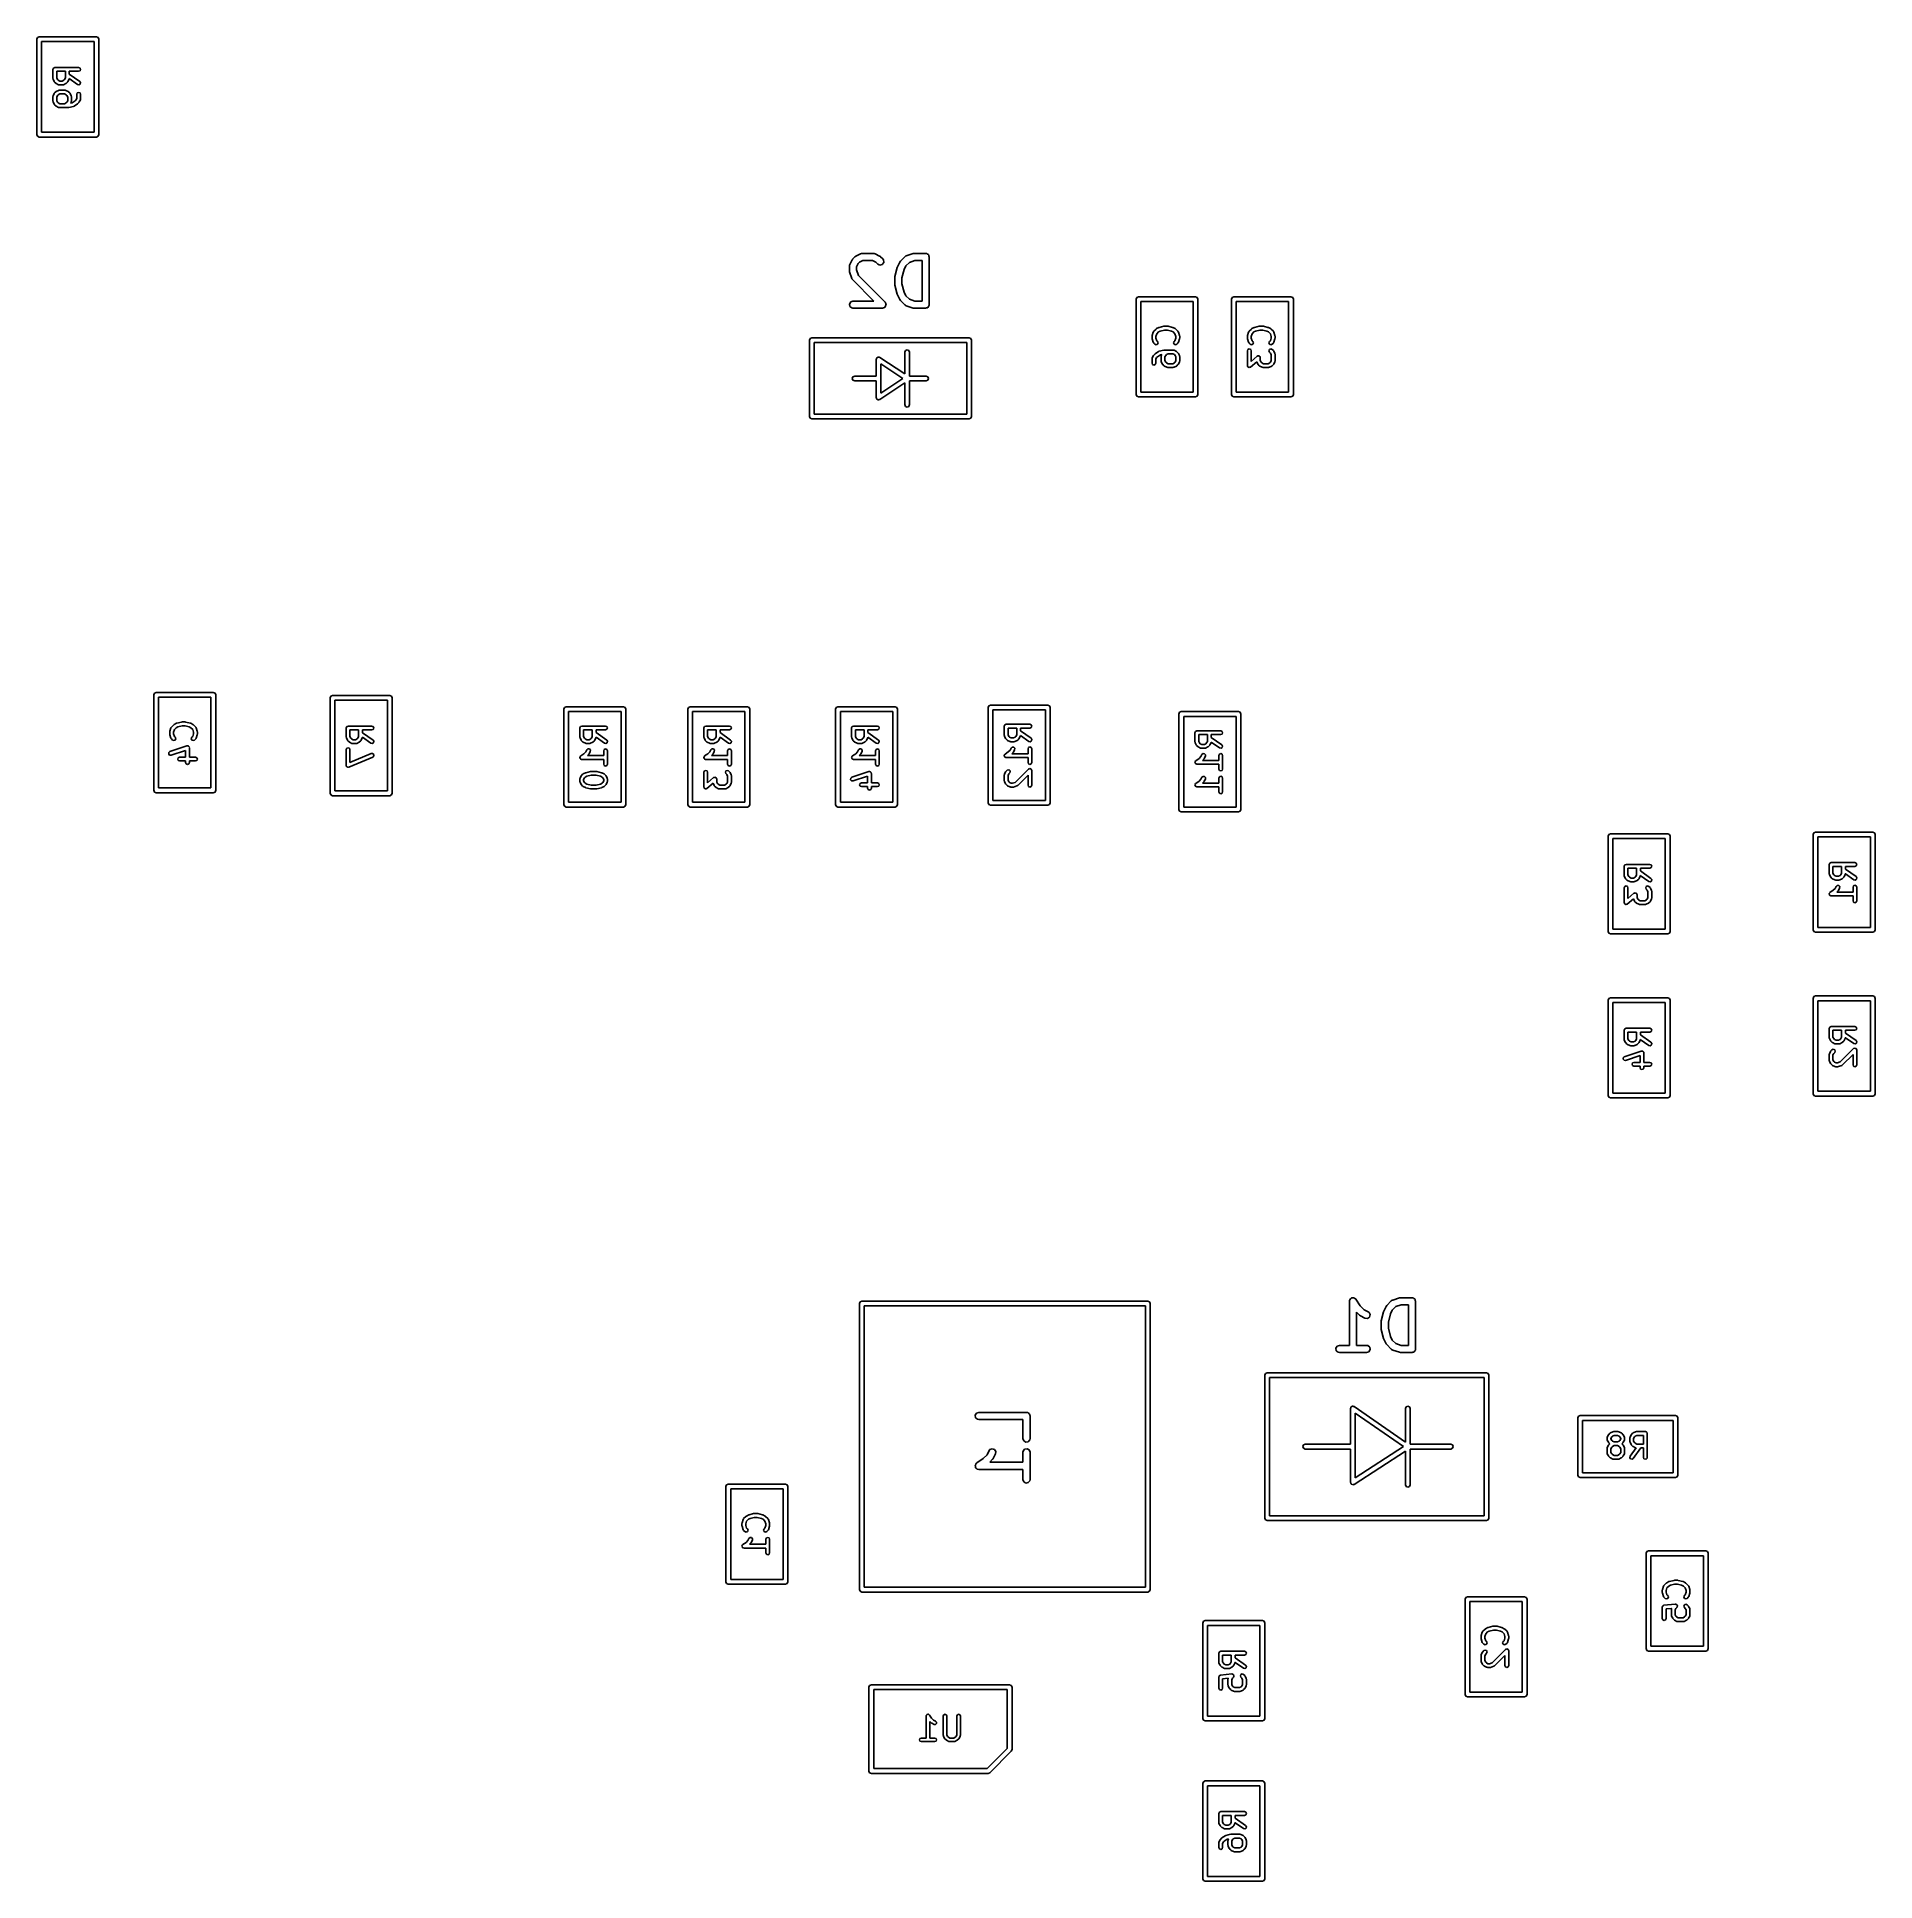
# Model space of a CAD drawing. Extents: x 0.18 to 1.7, y 0.95 to 2.47.
import ezdxf

# ---------------------------------------------------------------- set-up
doc = ezdxf.new("R2010")
doc.units = 0
doc.header["$MEASUREMENT"] = 0
doc.layers.add('BLACK', color=7, linetype='CONTINUOUS')

msp = doc.modelspace()

# ---------------------------------------------------------------- linework, layer by layer
at = {"layer": 'BLACK', "linetype": 'CONTINUOUS'}
for p, q in [((0.181102, 2.47293), (0.181679, 2.47432)), ((0.181102, 2.39419), (0.181102, 2.47293)), ((0.181679, 2.47432), (0.183071, 2.4749)), ((0.183071, 2.4749), (0.230315, 2.4749)), ((0.185039, 2.47096), (0.185039, 2.39616)), ((0.228346, 2.47096), (0.185039, 2.47096)), ((0.228346, 2.39616), (0.228346, 2.47096)), ((0.230315, 2.4749), (0.231707, 2.47432)), ((0.231707, 2.47432), (0.232283, 2.47293)), ((0.232283, 2.47293), (0.232283, 2.39419)), ((0.194338, 2.44809), (0.194799, 2.44921)), ((0.194338, 2.44059), (0.194338, 2.44809)), ((0.194478, 2.44025), (0.194338, 2.44059)), ((0.194504, 2.43989), (0.194478, 2.44025)), ((0.195442, 2.43801), (0.194504, 2.43989)), ((0.194799, 2.44921), (0.195913, 2.44967)), ((0.195638, 2.43784), (0.195442, 2.43801)), ((0.195737, 2.43761), (0.195638, 2.43784)), ((0.196674, 2.43667), (0.195737, 2.43761)), ((0.195913, 2.44967), (0.215598, 2.44967)), ((0.196914, 2.43657), (0.196674, 2.43667)), ((0.197084, 2.43637), (0.196914, 2.43657)), ((0.198958, 2.43544), (0.197084, 2.43637)), ((0.197488, 2.44652), (0.197488, 2.44097)), ((0.204649, 2.44652), (0.197488, 2.44652)), ((0.197488, 2.44097), (0.198145, 2.43965)), ((0.198145, 2.43965), (0.198721, 2.43908)), ((0.198721, 2.43908), (0.200034, 2.43842)), ((0.200034, 2.43842), (0.202103, 2.43842)), ((0.202103, 2.43842), (0.203417, 2.43908)), ((0.205054, 2.43637), (0.203179, 2.43544)), ((0.203417, 2.43908), (0.203993, 2.43965)), ((0.203993, 2.43965), (0.204649, 2.44097)), ((0.204649, 2.44097), (0.204649, 2.44652)), ((0.205224, 2.43657), (0.205054, 2.43637)), ((0.205463, 2.43667), (0.205224, 2.43657)), ((0.2064, 2.43761), (0.205463, 2.43667)), ((0.2065, 2.43784), (0.2064, 2.43761)), ((0.206695, 2.43801), (0.2065, 2.43784)), ((0.207633, 2.43989), (0.206695, 2.43801)), ((0.207659, 2.44025), (0.207633, 2.43989)), ((0.207731, 2.44043), (0.207659, 2.44025)), ((0.214695, 2.43555), (0.207731, 2.44043)), ((0.215598, 2.44652), (0.207799, 2.44652)), ((0.207799, 2.44652), (0.207799, 2.44423)), ((0.207799, 2.44423), (0.216501, 2.43813)), ((0.215598, 2.44967), (0.216712, 2.44921)), ((0.216712, 2.44698), (0.215598, 2.44652)), ((0.216501, 2.43813), (0.217149, 2.43712)), ((0.216712, 2.44921), (0.217173, 2.44809)), ((0.217173, 2.44809), (0.216712, 2.44698)), ((0.217149, 2.43712), (0.216888, 2.43594)), ((0.194338, 2.4256), (0.194478, 2.42593)), ((0.194338, 2.42185), (0.194338, 2.4256)), ((0.194478, 2.42151), (0.194338, 2.42185)), ((0.194478, 2.42593), (0.194504, 2.4263)), ((0.194504, 2.42114), (0.194478, 2.42151)), ((0.194504, 2.4263), (0.195442, 2.42817)), ((0.195442, 2.41927), (0.194504, 2.42114)), ((0.195442, 2.42817), (0.195638, 2.42834)), ((0.195638, 2.42834), (0.195737, 2.42858)), ((0.195737, 2.42858), (0.196674, 2.42952)), ((0.196674, 2.42952), (0.196914, 2.42962)), ((0.196914, 2.42962), (0.197083, 2.42982)), ((0.197083, 2.42982), (0.198958, 2.43075)), ((0.198145, 2.42654), (0.197488, 2.42522)), ((0.197488, 2.42522), (0.197488, 2.42222)), ((0.197488, 2.42222), (0.198145, 2.4209)), ((0.198721, 2.42711), (0.198145, 2.42654)), ((0.200034, 2.42777), (0.198721, 2.42711)), ((0.199324, 2.43541), (0.198958, 2.43544)), ((0.198958, 2.43075), (0.199324, 2.43078)), ((0.199663, 2.43527), (0.199324, 2.43541)), ((0.199324, 2.43078), (0.199663, 2.43092)), ((0.202475, 2.43527), (0.199663, 2.43527)), ((0.199663, 2.43092), (0.204349, 2.43092)), ((0.203978, 2.42777), (0.200034, 2.42777)), ((0.202813, 2.43541), (0.202475, 2.43527)), ((0.203179, 2.43544), (0.202813, 2.43541)), ((0.205291, 2.42711), (0.203978, 2.42777)), ((0.204349, 2.43092), (0.204688, 2.43078)), ((0.204688, 2.43078), (0.205054, 2.43075)), ((0.205054, 2.43075), (0.206929, 2.42982)), ((0.205867, 2.42654), (0.205291, 2.42711)), ((0.206524, 2.42522), (0.205867, 2.42654)), ((0.205867, 2.4209), (0.206524, 2.42222)), ((0.206524, 2.42222), (0.206524, 2.42522)), ((0.206929, 2.42982), (0.207098, 2.42962)), ((0.207098, 2.42962), (0.207338, 2.42952)), ((0.207338, 2.42952), (0.208275, 2.42858)), ((0.208275, 2.42858), (0.208374, 2.42834)), ((0.208374, 2.42834), (0.20857, 2.42817)), ((0.20857, 2.42817), (0.209508, 2.4263)), ((0.209508, 2.42114), (0.20903, 2.42019)), ((0.209508, 2.4263), (0.209534, 2.42593)), ((0.209534, 2.42151), (0.209508, 2.42114)), ((0.209534, 2.42593), (0.209674, 2.4256)), ((0.209674, 2.42185), (0.209534, 2.42151)), ((0.209674, 2.4256), (0.209674, 2.42185)), ((0.210265, 2.4205), (0.21272, 2.42213)), ((0.21272, 2.42213), (0.213366, 2.42278)), ((0.213366, 2.42278), (0.214023, 2.42409)), ((0.214023, 2.42747), (0.214484, 2.42858)), ((0.214023, 2.42409), (0.214023, 2.42747)), ((0.214484, 2.42858), (0.215598, 2.42904)), ((0.215872, 2.43529), (0.214695, 2.43555)), ((0.215598, 2.42904), (0.216712, 2.42858)), ((0.216888, 2.43594), (0.215872, 2.43529)), ((0.216069, 2.42114), (0.215873, 2.42097)), ((0.217007, 2.42302), (0.216069, 2.42114)), ((0.216712, 2.42858), (0.217173, 2.42747)), ((0.217033, 2.42338), (0.217007, 2.42302)), ((0.217173, 2.42372), (0.217033, 2.42338)), ((0.217173, 2.42747), (0.217173, 2.42372)), ((0.195638, 2.4191), (0.195442, 2.41927)), ((0.195737, 2.41886), (0.195638, 2.4191)), ((0.196674, 2.41792), (0.195737, 2.41886)), ((0.196914, 2.41782), (0.196674, 2.41792)), ((0.197083, 2.41763), (0.196914, 2.41782)), ((0.198958, 2.41669), (0.197083, 2.41763)), ((0.198145, 2.4209), (0.198721, 2.42033)), ((0.198721, 2.42033), (0.200034, 2.41967)), ((0.199324, 2.41666), (0.198958, 2.41669)), ((0.199663, 2.41652), (0.199324, 2.41666)), ((0.207162, 2.41652), (0.199663, 2.41652)), ((0.200034, 2.41967), (0.203978, 2.41967)), ((0.203978, 2.41967), (0.205291, 2.42033)), ((0.205291, 2.42033), (0.205867, 2.4209)), ((0.207346, 2.4166), (0.207162, 2.41652)), ((0.207544, 2.41657), (0.207346, 2.4166)), ((0.211293, 2.41751), (0.207544, 2.41657)), ((0.20903, 2.42019), (0.210265, 2.4205)), ((0.211514, 2.41767), (0.211293, 2.41751)), ((0.211785, 2.41772), (0.211514, 2.41767)), ((0.214597, 2.4196), (0.211785, 2.41772)), ((0.214687, 2.41973), (0.214597, 2.4196)), ((0.214837, 2.41979), (0.214687, 2.41973)), ((0.215774, 2.42073), (0.214837, 2.41979)), ((0.215873, 2.42097), (0.215774, 2.42073)), ((0.181679, 2.3928), (0.181102, 2.39419)), ((0.183071, 2.39222), (0.181679, 2.3928)), ((0.230315, 2.39222), (0.183071, 2.39222)), ((0.185039, 2.39616), (0.228346, 2.39616)), ((0.231707, 2.3928), (0.230315, 2.39222)), ((0.232283, 2.39419), (0.231707, 2.3928)), ((0.85194, 2.28571), (0.852118, 2.28672)), ((0.85194, 2.28196), (0.85194, 2.28571)), ((0.852118, 2.28672), (0.852232, 2.28686)), ((0.852232, 2.28686), (0.852252, 2.28703)), ((0.852252, 2.28703), (0.854127, 2.29078)), ((0.854127, 2.29078), (0.854653, 2.29149)), ((0.854653, 2.29149), (0.85468, 2.29155)), ((0.85468, 2.29155), (0.856555, 2.29343)), ((0.856555, 2.29343), (0.857278, 2.29393)), ((0.857278, 2.29393), (0.857322, 2.29398)), ((0.857322, 2.29398), (0.861072, 2.29585)), ((0.859195, 2.28771), (0.857846, 2.28502)), ((0.857846, 2.28502), (0.857846, 2.28244)), ((0.860392, 2.28891), (0.859195, 2.28771)), ((0.863089, 2.29026), (0.860392, 2.28891)), ((0.861072, 2.29585), (0.862055, 2.29615)), ((0.862055, 2.29615), (0.862226, 2.29611)), ((0.862226, 2.29611), (0.862392, 2.29617)), ((0.862392, 2.29617), (0.871766, 2.29617)), ((0.871069, 2.29026), (0.863089, 2.29026)), ((0.873766, 2.28891), (0.871069, 2.29026)), ((0.871766, 2.29617), (0.872776, 2.29599)), ((0.872776, 2.29599), (0.872911, 2.29587)), ((0.872911, 2.29587), (0.873087, 2.29585)), ((0.873087, 2.29585), (0.876836, 2.29398)), ((0.875302, 2.28738), (0.873766, 2.28891)), ((0.877133, 2.28652), (0.875302, 2.28738)), ((0.876836, 2.29398), (0.877545, 2.29345)), ((0.879084, 2.28705), (0.877133, 2.28652)), ((0.877545, 2.29345), (0.877603, 2.29343)), ((0.877603, 2.29343), (0.879478, 2.29155)), ((0.880242, 2.2887), (0.879084, 2.28705)), ((0.879478, 2.29155), (0.880066, 2.29071)), ((0.880066, 2.29071), (0.880242, 2.2887)), ((0.889524, 2.27706), (0.891399, 2.28456)), ((0.891399, 2.28456), (0.891606, 2.28502)), ((0.891606, 2.28502), (0.891622, 2.28516)), ((0.891622, 2.28516), (0.893497, 2.28891)), ((0.893497, 2.28891), (0.894023, 2.28962)), ((0.894023, 2.28962), (0.89405, 2.28968)), ((0.89405, 2.28968), (0.8978, 2.29343)), ((0.898565, 2.28584), (0.897049, 2.28281)), ((0.8978, 2.29343), (0.89864, 2.29401)), ((0.901483, 2.28876), (0.898565, 2.28584)), ((0.89864, 2.29401), (0.898816, 2.29403)), ((0.898816, 2.29403), (0.898954, 2.29414)), ((0.898954, 2.29414), (0.904578, 2.29601)), ((0.905991, 2.29026), (0.901483, 2.28876)), ((0.904578, 2.29601), (0.905451, 2.29614)), ((0.905451, 2.29614), (0.905512, 2.29617)), ((0.905512, 2.29617), (0.914886, 2.29617)), ((0.911933, 2.29026), (0.905991, 2.29026)), ((0.911933, 2.2568), (0.911933, 2.29026)), ((0.914886, 2.29617), (0.915269, 2.2961)), ((0.915269, 2.2961), (0.915398, 2.29612)), ((0.915398, 2.29612), (0.915512, 2.29606)), ((0.915512, 2.29606), (0.915896, 2.29599)), ((0.915896, 2.29599), (0.916483, 2.29549)), ((0.916483, 2.29549), (0.917148, 2.29511)), ((0.917148, 2.29511), (0.917239, 2.29486)), ((0.917239, 2.29486), (0.917443, 2.29469)), ((0.917443, 2.29469), (0.917576, 2.29393)), ((0.917576, 2.29393), (0.917838, 2.29321)), ((0.917838, 2.29321), (0.917838, 2.25384)), ((0.851962, 2.2819), (0.85194, 2.28196)), ((0.852092, 2.28103), (0.851962, 2.2819)), ((0.853967, 2.27541), (0.852092, 2.28103)), ((0.854076, 2.27527), (0.853967, 2.27541)), ((0.854092, 2.27509), (0.854076, 2.27527)), ((0.85468, 2.27425), (0.854092, 2.27509)), ((0.872136, 2.2568), (0.85468, 2.27425)), ((0.857846, 2.28244), (0.859349, 2.27794)), ((0.859349, 2.27794), (0.881353, 2.25593)), ((0.889436, 2.27634), (0.889538, 2.27692)), ((0.889436, 2.27072), (0.889436, 2.27634)), ((0.889482, 2.27059), (0.889436, 2.27072)), ((0.889524, 2.27), (0.889482, 2.27059)), ((0.889538, 2.27692), (0.889524, 2.27706)), ((0.891399, 2.2625), (0.889524, 2.27)), ((0.897049, 2.28281), (0.895341, 2.27598)), ((0.895341, 2.27598), (0.895341, 2.27108)), ((0.895341, 2.27108), (0.897049, 2.26425)), ((0.851985, 2.25436), (0.852995, 2.25611)), ((0.852336, 2.25237), (0.851985, 2.25436)), ((0.852995, 2.25611), (0.854893, 2.2568)), ((0.854893, 2.2568), (0.872136, 2.2568)), ((0.881353, 2.25593), (0.881723, 2.2554)), ((0.881723, 2.2554), (0.881822, 2.25532)), ((0.881822, 2.25532), (0.881836, 2.25524)), ((0.881836, 2.25524), (0.881941, 2.25509)), ((0.881941, 2.25509), (0.882019, 2.25421)), ((0.882019, 2.25421), (0.882173, 2.25333)), ((0.891477, 2.26239), (0.891399, 2.2625)), ((0.891622, 2.2619), (0.891477, 2.26239)), ((0.893497, 2.25815), (0.891622, 2.2619)), ((0.893544, 2.2581), (0.893497, 2.25815)), ((0.89405, 2.25738), (0.893544, 2.2581)), ((0.8978, 2.25363), (0.89405, 2.25738)), ((0.897049, 2.26425), (0.898565, 2.26122)), ((0.89796, 2.25356), (0.8978, 2.25363)), ((0.898052, 2.25341), (0.89796, 2.25356)), ((0.898565, 2.26122), (0.901483, 2.2583)), ((0.901483, 2.2583), (0.905991, 2.2568)), ((0.905991, 2.2568), (0.911933, 2.2568)), ((0.917838, 2.25384), (0.917771, 2.25346)), ((1.08858, 2.25837), (1.08916, 2.25976)), ((1.08858, 2.17963), (1.08858, 2.25837)), ((1.08916, 2.25976), (1.09055, 2.26033)), ((1.09055, 2.26033), (1.1378, 2.26033)), ((1.09252, 2.2564), (1.09252, 2.18159)), ((1.13583, 2.2564), (1.09252, 2.2564)), ((1.13583, 2.18159), (1.13583, 2.2564)), ((1.1378, 2.26033), (1.13919, 2.25976)), ((1.13919, 2.25976), (1.13976, 2.25837)), ((1.13976, 2.25837), (1.13976, 2.17963)), ((1.16732, 2.25837), (1.1679, 2.25976)), ((1.16732, 2.17963), (1.16732, 2.25837)), ((1.1679, 2.25976), (1.16929, 2.26033)), ((1.16929, 2.26033), (1.21654, 2.26033)), ((1.17126, 2.2564), (1.17126, 2.18159)), ((1.21457, 2.2564), (1.17126, 2.2564)), ((1.21457, 2.18159), (1.21457, 2.2564)), ((1.21654, 2.26033), (1.21793, 2.25976)), ((1.21793, 2.25976), (1.2185, 2.25837)), ((1.2185, 2.25837), (1.2185, 2.17963)), ((0.853883, 2.25107), (0.852336, 2.25237)), ((0.854893, 2.25089), (0.853883, 2.25107)), ((0.879265, 2.25089), (0.854893, 2.25089)), ((0.8801, 2.25119), (0.879265, 2.25089)), ((0.880959, 2.25142), (0.8801, 2.25119)), ((0.881036, 2.25154), (0.880959, 2.25142)), ((0.881163, 2.25158), (0.881036, 2.25154)), ((0.881607, 2.25235), (0.881163, 2.25158)), ((0.882117, 2.25308), (0.881607, 2.25235)), ((0.882173, 2.25333), (0.882105, 2.25321)), ((0.882105, 2.25321), (0.882117, 2.25308)), ((0.898954, 2.25292), (0.898052, 2.25341)), ((0.904578, 2.25104), (0.898954, 2.25292)), ((0.904642, 2.25104), (0.904578, 2.25104)), ((0.905512, 2.25089), (0.904642, 2.25104)), ((0.914886, 2.25089), (0.905512, 2.25089)), ((0.915606, 2.25115), (0.914886, 2.25089)), ((0.916362, 2.25129), (0.915606, 2.25115)), ((0.916533, 2.25149), (0.916362, 2.25129)), ((0.916784, 2.25158), (0.916533, 2.25149)), ((0.917167, 2.25225), (0.916784, 2.25158)), ((0.91766, 2.25283), (0.917167, 2.25225)), ((0.917728, 2.25322), (0.91766, 2.25283)), ((0.917794, 2.25333), (0.917728, 2.25322)), ((0.917771, 2.25346), (0.917794, 2.25333)), ((0.818898, 2.22441), (0.819474, 2.2258)), ((0.818898, 2.16142), (0.818898, 2.22441)), ((0.819474, 2.2258), (0.820866, 2.22638)), ((0.820866, 2.22638), (0.950787, 2.22638)), ((0.950787, 2.22638), (0.952179, 2.2258)), ((0.952179, 2.2258), (0.952756, 2.22441)), ((0.952756, 2.22441), (0.952756, 2.16142)), ((1.10182, 2.2279), (1.10192, 2.22814)), ((1.10182, 2.22603), (1.10182, 2.2279)), ((1.10192, 2.22579), (1.10182, 2.22603)), ((1.1019, 2.2284), (1.10284, 2.23121)), ((1.10192, 2.22814), (1.1019, 2.2284)), ((1.1019, 2.22553), (1.10192, 2.22579)), ((1.10284, 2.22272), (1.1019, 2.22553)), ((1.10284, 2.23121), (1.10308, 2.23149)), ((1.10308, 2.23149), (1.10322, 2.23183)), ((1.10322, 2.23183), (1.10509, 2.2337)), ((1.10571, 2.22986), (1.10497, 2.22765)), ((1.10497, 2.22765), (1.10497, 2.22628)), ((1.10497, 2.22628), (1.10571, 2.22406)), ((1.10509, 2.2337), (1.10533, 2.2338)), ((1.10533, 2.2338), (1.1055, 2.234)), ((1.1055, 2.234), (1.10738, 2.23493)), ((1.10714, 2.23129), (1.10571, 2.22986)), ((1.10571, 2.22406), (1.10638, 2.22339)), ((1.10638, 2.22339), (1.10684, 2.22228)), ((1.10863, 2.23204), (1.10714, 2.23129)), ((1.10738, 2.23493), (1.10755, 2.23495)), ((1.10755, 2.23495), (1.1077, 2.23505)), ((1.1077, 2.23505), (1.11145, 2.23599)), ((1.11202, 2.23289), (1.10863, 2.23204)), ((1.11145, 2.23599), (1.11165, 2.23596)), ((1.11165, 2.23596), (1.11183, 2.23604)), ((1.11183, 2.23604), (1.11464, 2.23604)), ((1.11445, 2.23289), (1.11202, 2.23289)), ((1.11784, 2.23204), (1.11445, 2.23289)), ((1.11464, 2.23604), (1.11483, 2.23596)), ((1.11483, 2.23596), (1.11502, 2.23599)), ((1.11502, 2.23599), (1.11877, 2.23505)), ((1.11933, 2.23129), (1.11784, 2.23204)), ((1.11877, 2.23505), (1.11892, 2.23495)), ((1.11892, 2.23495), (1.1191, 2.23493)), ((1.1191, 2.23493), (1.12097, 2.234)), ((1.12076, 2.22986), (1.11933, 2.23129)), ((1.11963, 2.22228), (1.12009, 2.22339)), ((1.12009, 2.22339), (1.12076, 2.22406)), ((1.1215, 2.22765), (1.12076, 2.22986)), ((1.12076, 2.22406), (1.1215, 2.22628)), ((1.12097, 2.234), (1.12114, 2.2338)), ((1.12114, 2.2338), (1.12138, 2.2337)), ((1.12138, 2.2337), (1.12325, 2.23183)), ((1.1215, 2.22628), (1.1215, 2.22765)), ((1.12325, 2.23183), (1.12339, 2.23149)), ((1.12339, 2.23149), (1.12363, 2.23121)), ((1.12363, 2.23121), (1.12457, 2.2284)), ((1.12457, 2.22553), (1.12363, 2.22272)), ((1.12457, 2.2284), (1.12455, 2.22814)), ((1.12455, 2.22814), (1.12465, 2.2279)), ((1.12465, 2.22603), (1.12455, 2.22579)), ((1.12455, 2.22579), (1.12457, 2.22553)), ((1.12465, 2.2279), (1.12465, 2.22603)), ((1.18056, 2.2279), (1.18066, 2.22814)), ((1.18056, 2.22603), (1.18056, 2.2279)), ((1.18066, 2.22579), (1.18056, 2.22603)), ((1.18064, 2.2284), (1.18158, 2.23121)), ((1.18066, 2.22814), (1.18064, 2.2284)), ((1.18064, 2.22553), (1.18066, 2.22579)), ((1.18158, 2.22272), (1.18064, 2.22553)), ((1.18158, 2.23121), (1.18182, 2.23149)), ((1.18182, 2.23149), (1.18196, 2.23183)), ((1.18196, 2.23183), (1.18383, 2.2337)), ((1.18445, 2.22986), (1.18371, 2.22765)), ((1.18371, 2.22765), (1.18371, 2.22628)), ((1.18371, 2.22628), (1.18445, 2.22406)), ((1.18383, 2.2337), (1.18407, 2.2338)), ((1.18407, 2.2338), (1.18424, 2.234)), ((1.18424, 2.234), (1.18612, 2.23493)), ((1.18588, 2.23129), (1.18445, 2.22986)), ((1.18445, 2.22406), (1.18512, 2.22339)), ((1.18512, 2.22339), (1.18558, 2.22228)), ((1.18737, 2.23204), (1.18588, 2.23129)), ((1.18612, 2.23493), (1.18629, 2.23495)), ((1.18629, 2.23495), (1.18644, 2.23505)), ((1.18644, 2.23505), (1.19019, 2.23599)), ((1.19076, 2.23289), (1.18737, 2.23204)), ((1.19019, 2.23599), (1.19039, 2.23596)), ((1.19039, 2.23596), (1.19057, 2.23604)), ((1.19057, 2.23604), (1.19338, 2.23604)), ((1.19319, 2.23289), (1.19076, 2.23289)), ((1.19658, 2.23204), (1.19319, 2.23289)), ((1.19338, 2.23604), (1.19357, 2.23596)), ((1.19357, 2.23596), (1.19376, 2.23599)), ((1.19376, 2.23599), (1.19751, 2.23505)), ((1.19807, 2.23129), (1.19658, 2.23204)), ((1.19751, 2.23505), (1.19766, 2.23495)), ((1.19766, 2.23495), (1.19784, 2.23493)), ((1.19784, 2.23493), (1.19971, 2.234)), ((1.1995, 2.22986), (1.19807, 2.23129)), ((1.19837, 2.22228), (1.19883, 2.22339)), ((1.19883, 2.22339), (1.1995, 2.22406)), ((1.20024, 2.22765), (1.1995, 2.22986)), ((1.1995, 2.22406), (1.20024, 2.22628)), ((1.19971, 2.234), (1.19988, 2.2338)), ((1.19988, 2.2338), (1.20012, 2.2337)), ((1.20012, 2.2337), (1.20199, 2.23183)), ((1.20024, 2.22628), (1.20024, 2.22765)), ((1.20199, 2.23183), (1.20213, 2.23149)), ((1.20213, 2.23149), (1.20238, 2.23121)), ((1.20238, 2.23121), (1.20331, 2.2284)), ((1.20331, 2.22553), (1.20238, 2.22272)), ((1.20331, 2.2284), (1.20329, 2.22814)), ((1.20329, 2.22814), (1.20339, 2.2279)), ((1.20339, 2.22603), (1.20329, 2.22579)), ((1.20329, 2.22579), (1.20331, 2.22553)), ((1.20339, 2.2279), (1.20339, 2.22603)), ((0.822835, 2.22244), (0.822835, 2.16339)), ((0.948819, 2.22244), (0.822835, 2.22244)), ((0.874016, 2.20866), (0.874235, 2.20919)), ((0.874016, 2.19488), (0.874016, 2.20866)), ((0.874235, 2.20919), (0.874346, 2.20975)), ((0.874346, 2.20975), (0.874515, 2.20987)), ((0.874515, 2.20987), (0.874592, 2.21005)), ((0.874592, 2.21005), (0.875122, 2.21027)), ((0.875122, 2.21027), (0.875598, 2.21059)), ((0.875598, 2.21059), (0.875797, 2.21055)), ((0.875797, 2.21055), (0.875984, 2.21063)), ((0.875984, 2.21063), (0.876514, 2.21041)), ((0.876514, 2.21041), (0.877076, 2.2103)), ((0.877076, 2.2103), (0.897638, 2.19659)), ((0.897638, 2.21457), (0.898214, 2.21596)), ((0.897638, 2.19659), (0.897638, 2.21457)), ((0.898214, 2.21596), (0.899606, 2.21654)), ((0.899606, 2.21654), (0.900998, 2.21596)), ((0.900998, 2.21596), (0.901575, 2.21457)), ((0.901575, 2.21457), (0.901575, 2.19488)), ((0.948819, 2.16339), (0.948819, 2.22244)), ((1.10182, 2.20915), (1.10196, 2.20949)), ((1.10182, 2.2054), (1.10182, 2.20915)), ((1.10196, 2.20949), (1.10198, 2.20986)), ((1.10198, 2.20986), (1.10292, 2.21173)), ((1.10308, 2.22244), (1.10284, 2.22272)), ((1.10292, 2.21173), (1.10312, 2.2119)), ((1.10322, 2.2221), (1.10308, 2.22244)), ((1.10312, 2.2119), (1.10322, 2.21214)), ((1.10415, 2.22116), (1.10322, 2.2221)), ((1.10322, 2.21214), (1.10415, 2.21308)), ((1.10527, 2.2207), (1.10415, 2.22116)), ((1.10415, 2.21308), (1.1043, 2.21314)), ((1.1043, 2.21314), (1.10439, 2.21328)), ((1.10439, 2.21328), (1.10721, 2.21515)), ((1.10562, 2.2101), (1.10497, 2.20878)), ((1.10497, 2.20878), (1.10497, 2.2054)), ((1.10638, 2.22116), (1.10527, 2.2207)), ((1.10627, 2.21074), (1.10562, 2.2101)), ((1.10873, 2.21238), (1.10627, 2.21074)), ((1.10684, 2.22228), (1.10638, 2.22116)), ((1.10721, 2.21515), (1.10748, 2.2152)), ((1.10748, 2.2152), (1.1077, 2.21537)), ((1.1077, 2.21537), (1.11145, 2.21631)), ((1.10996, 2.21269), (1.10873, 2.21238)), ((1.10932, 2.21103), (1.10946, 2.21137)), ((1.10932, 2.20728), (1.10932, 2.21103)), ((1.10946, 2.21137), (1.10948, 2.21173)), ((1.10948, 2.21173), (1.10996, 2.21269)), ((1.11145, 2.21631), (1.11165, 2.21628)), ((1.11165, 2.21628), (1.11183, 2.21635)), ((1.11183, 2.21635), (1.11933, 2.21635)), ((1.11312, 2.21197), (1.11247, 2.21066)), ((1.11247, 2.21066), (1.11247, 2.20765)), ((1.1137, 2.21255), (1.11312, 2.21197)), ((1.11501, 2.2132), (1.1137, 2.21255)), ((1.11896, 2.2132), (1.11501, 2.2132)), ((1.12027, 2.21255), (1.11896, 2.2132)), ((1.11933, 2.21635), (1.11967, 2.21621)), ((1.12009, 2.22116), (1.11963, 2.22228)), ((1.11967, 2.21621), (1.12003, 2.21619)), ((1.12003, 2.21619), (1.12191, 2.21525)), ((1.1212, 2.2207), (1.12009, 2.22116)), ((1.12085, 2.21197), (1.12027, 2.21255)), ((1.1215, 2.21066), (1.12085, 2.21197)), ((1.12232, 2.22116), (1.1212, 2.2207)), ((1.1215, 2.20765), (1.1215, 2.21066)), ((1.12191, 2.21525), (1.12208, 2.21505)), ((1.12208, 2.21505), (1.12232, 2.21495)), ((1.12325, 2.2221), (1.12232, 2.22116)), ((1.12232, 2.21495), (1.12325, 2.21402)), ((1.12339, 2.22244), (1.12325, 2.2221)), ((1.12325, 2.21402), (1.12335, 2.21378)), ((1.12335, 2.21378), (1.12355, 2.21361)), ((1.12363, 2.22272), (1.12339, 2.22244)), ((1.12355, 2.21361), (1.12449, 2.21173)), ((1.12449, 2.21173), (1.12451, 2.21137)), ((1.12451, 2.21137), (1.12465, 2.21103)), ((1.12465, 2.21103), (1.12465, 2.20728)), ((1.18056, 2.21572), (1.18102, 2.21683)), ((1.18056, 2.20353), (1.18056, 2.21572)), ((1.18102, 2.21683), (1.18213, 2.21729)), ((1.18182, 2.22244), (1.18158, 2.22272)), ((1.18196, 2.2221), (1.18182, 2.22244)), ((1.18289, 2.22116), (1.18196, 2.2221)), ((1.18213, 2.21729), (1.18325, 2.21683)), ((1.18401, 2.2207), (1.18289, 2.22116)), ((1.18325, 2.21683), (1.18371, 2.21572)), ((1.18371, 2.21572), (1.18371, 2.207)), ((1.18371, 2.207), (1.1886, 2.21128)), ((1.18512, 2.22116), (1.18401, 2.2207)), ((1.18558, 2.22228), (1.18512, 2.22116)), ((1.1886, 2.21128), (1.18912, 2.21145)), ((1.18912, 2.21145), (1.18963, 2.21167)), ((1.18963, 2.21167), (1.18968, 2.21164)), ((1.18968, 2.21164), (1.18974, 2.21166)), ((1.18974, 2.21166), (1.19023, 2.21142)), ((1.19023, 2.21142), (1.19075, 2.2112)), ((1.19075, 2.2112), (1.19077, 2.21115)), ((1.19077, 2.21115), (1.19082, 2.21113)), ((1.19082, 2.21113), (1.191, 2.2106)), ((1.191, 2.2106), (1.19121, 2.21009)), ((1.19121, 2.21009), (1.19121, 2.20765)), ((1.19883, 2.22116), (1.19837, 2.22228)), ((1.19837, 2.21572), (1.19883, 2.21683)), ((1.19883, 2.2146), (1.19837, 2.21572)), ((1.19994, 2.2207), (1.19883, 2.22116)), ((1.19883, 2.21683), (1.19994, 2.21729)), ((1.19959, 2.21385), (1.19883, 2.2146)), ((1.20024, 2.21253), (1.19959, 2.21385)), ((1.20106, 2.22116), (1.19994, 2.2207)), ((1.19994, 2.21729), (1.20106, 2.21683)), ((1.20024, 2.20765), (1.20024, 2.21253)), ((1.20199, 2.2221), (1.20106, 2.22116)), ((1.20106, 2.21683), (1.20199, 2.21589)), ((1.20213, 2.22244), (1.20199, 2.2221)), ((1.20199, 2.21589), (1.20209, 2.21565)), ((1.20209, 2.21565), (1.20229, 2.21548)), ((1.20238, 2.22272), (1.20213, 2.22244)), ((1.20229, 2.21548), (1.20323, 2.21361)), ((1.20323, 2.21361), (1.20325, 2.21324)), ((1.20325, 2.21324), (1.20339, 2.2129)), ((1.20339, 2.2129), (1.20339, 2.20728)), ((0.854331, 2.19291), (0.854907, 2.19431)), ((0.854907, 2.19152), (0.854331, 2.19291)), ((0.854907, 2.19431), (0.856299, 2.19488)), ((0.856299, 2.19488), (0.874016, 2.19488)), ((0.896058, 2.19291), (0.877953, 2.20498)), ((0.877953, 2.20498), (0.877953, 2.18084)), ((0.877953, 2.18084), (0.896058, 2.19291)), ((0.901575, 2.19488), (0.915354, 2.19488)), ((0.915354, 2.19488), (0.916746, 2.19431)), ((0.916746, 2.19431), (0.917323, 2.19291)), ((0.917323, 2.19291), (0.916746, 2.19152)), ((1.10228, 2.20429), (1.10182, 2.2054)), ((1.10339, 2.20383), (1.10228, 2.20429)), ((1.10451, 2.20429), (1.10339, 2.20383)), ((1.10497, 2.2054), (1.10451, 2.20429)), ((1.10946, 2.20694), (1.10932, 2.20728)), ((1.10948, 2.20657), (1.10946, 2.20694)), ((1.11042, 2.2047), (1.10948, 2.20657)), ((1.11062, 2.20453), (1.11042, 2.2047)), ((1.11072, 2.20429), (1.11062, 2.20453)), ((1.11165, 2.20335), (1.11072, 2.20429)), ((1.11189, 2.20325), (1.11165, 2.20335)), ((1.11206, 2.20306), (1.11189, 2.20325)), ((1.11394, 2.20212), (1.11206, 2.20306)), ((1.11247, 2.20765), (1.11312, 2.20634)), ((1.11312, 2.20634), (1.1137, 2.20576)), ((1.1137, 2.20576), (1.11501, 2.2051)), ((1.1143, 2.20209), (1.11394, 2.20212)), ((1.11464, 2.20195), (1.1143, 2.20209)), ((1.11933, 2.20195), (1.11464, 2.20195)), ((1.11501, 2.2051), (1.11896, 2.2051)), ((1.11896, 2.2051), (1.12027, 2.20576)), ((1.11967, 2.20209), (1.11933, 2.20195)), ((1.12003, 2.20212), (1.11967, 2.20209)), ((1.12191, 2.20306), (1.12003, 2.20212)), ((1.12027, 2.20576), (1.12085, 2.20634)), ((1.12085, 2.20634), (1.1215, 2.20765)), ((1.12208, 2.20325), (1.12191, 2.20306)), ((1.12232, 2.20335), (1.12208, 2.20325)), ((1.12325, 2.20429), (1.12232, 2.20335)), ((1.12335, 2.20453), (1.12325, 2.20429)), ((1.12355, 2.2047), (1.12335, 2.20453)), ((1.12449, 2.20657), (1.12355, 2.2047)), ((1.12451, 2.20694), (1.12449, 2.20657)), ((1.12465, 2.20728), (1.12451, 2.20694)), ((1.18077, 2.20302), (1.18056, 2.20353)), ((1.18095, 2.20249), (1.18077, 2.20302)), ((1.181, 2.20247), (1.18095, 2.20249)), ((1.18102, 2.20242), (1.181, 2.20247)), ((1.18153, 2.2022), (1.18102, 2.20242)), ((1.18203, 2.20196), (1.18153, 2.2022)), ((1.18208, 2.20198), (1.18203, 2.20196)), ((1.18213, 2.20195), (1.18208, 2.20198)), ((1.18265, 2.20217), (1.18213, 2.20195)), ((1.18317, 2.20234), (1.18265, 2.20217)), ((1.18821, 2.20675), (1.18317, 2.20234)), ((1.18822, 2.20657), (1.18821, 2.20675)), ((1.18916, 2.2047), (1.18822, 2.20657)), ((1.18936, 2.20453), (1.18916, 2.2047)), ((1.18946, 2.20429), (1.18936, 2.20453)), ((1.19039, 2.20335), (1.18946, 2.20429)), ((1.19063, 2.20325), (1.19039, 2.20335)), ((1.1908, 2.20306), (1.19063, 2.20325)), ((1.19268, 2.20212), (1.1908, 2.20306)), ((1.19121, 2.20765), (1.19186, 2.20634)), ((1.19186, 2.20634), (1.19244, 2.20576)), ((1.19244, 2.20576), (1.19375, 2.2051)), ((1.19304, 2.20209), (1.19268, 2.20212)), ((1.19338, 2.20195), (1.19304, 2.20209)), ((1.19807, 2.20195), (1.19338, 2.20195)), ((1.19375, 2.2051), (1.1977, 2.2051)), ((1.1977, 2.2051), (1.19901, 2.20576)), ((1.19841, 2.20209), (1.19807, 2.20195)), ((1.19877, 2.20212), (1.19841, 2.20209)), ((1.20065, 2.20306), (1.19877, 2.20212)), ((1.19901, 2.20576), (1.19959, 2.20634)), ((1.19959, 2.20634), (1.20024, 2.20765)), ((1.20082, 2.20325), (1.20065, 2.20306)), ((1.20106, 2.20335), (1.20082, 2.20325)), ((1.20199, 2.20429), (1.20106, 2.20335)), ((1.20209, 2.20453), (1.20199, 2.20429)), ((1.20229, 2.2047), (1.20209, 2.20453)), ((1.20323, 2.20657), (1.20229, 2.2047)), ((1.20325, 2.20694), (1.20323, 2.20657)), ((1.20339, 2.20728), (1.20325, 2.20694)), ((0.856299, 2.19094), (0.854907, 2.19152)), ((0.874016, 2.19094), (0.856299, 2.19094)), ((0.874016, 2.17717), (0.874016, 2.19094)), ((0.897638, 2.18924), (0.877076, 2.17553)), ((0.897638, 2.17126), (0.897638, 2.18924)), ((0.915354, 2.19094), (0.901575, 2.19094)), ((0.901575, 2.19094), (0.901575, 2.17126)), ((0.916746, 2.19152), (0.915354, 2.19094)), ((1.08916, 2.17823), (1.08858, 2.17963)), ((1.09055, 2.17766), (1.08916, 2.17823)), ((1.1378, 2.17766), (1.09055, 2.17766)), ((1.09252, 2.18159), (1.13583, 2.18159)), ((1.13919, 2.17823), (1.1378, 2.17766)), ((1.13976, 2.17963), (1.13919, 2.17823)), ((1.1679, 2.17823), (1.16732, 2.17963)), ((1.16929, 2.17766), (1.1679, 2.17823)), ((1.21654, 2.17766), (1.16929, 2.17766)), ((1.17126, 2.18159), (1.21457, 2.18159)), ((1.21793, 2.17823), (1.21654, 2.17766)), ((1.2185, 2.17963), (1.21793, 2.17823)), ((0.822835, 2.16339), (0.948819, 2.16339)), ((0.874235, 2.17664), (0.874016, 2.17717)), ((0.874346, 2.17607), (0.874235, 2.17664)), ((0.874515, 2.17596), (0.874346, 2.17607)), ((0.874592, 2.17577), (0.874515, 2.17596)), ((0.875122, 2.17555), (0.874592, 2.17577)), ((0.875598, 2.17524), (0.875122, 2.17555)), ((0.875797, 2.17527), (0.875598, 2.17524)), ((0.875984, 2.1752), (0.875797, 2.17527)), ((0.876514, 2.17542), (0.875984, 2.1752)), ((0.877076, 2.17553), (0.876514, 2.17542)), ((0.898214, 2.16987), (0.897638, 2.17126)), ((0.899606, 2.16929), (0.898214, 2.16987)), ((0.900998, 2.16987), (0.899606, 2.16929)), ((0.901575, 2.17126), (0.900998, 2.16987)), ((0.819474, 2.16003), (0.818898, 2.16142)), ((0.820866, 2.15945), (0.819474, 2.16003)), ((0.950787, 2.15945), (0.820866, 2.15945)), ((0.952179, 2.16003), (0.950787, 2.15945)), ((0.952756, 2.16142), (0.952179, 2.16003)), ((0.277559, 1.93159), (0.278136, 1.93299)), ((0.277559, 1.85285), (0.277559, 1.93159)), ((0.278136, 1.93299), (0.279528, 1.93356)), ((0.279528, 1.93356), (0.326772, 1.93356)), ((0.281496, 1.92963), (0.281496, 1.85482)), ((0.324803, 1.92963), (0.281496, 1.92963)), ((0.324803, 1.85482), (0.324803, 1.92963)), ((0.326772, 1.93356), (0.328164, 1.93299)), ((0.328164, 1.93299), (0.32874, 1.93159)), ((0.32874, 1.93159), (0.32874, 1.85285)), ((0.423228, 1.92913), (0.423805, 1.93053)), ((0.423228, 1.85039), (0.423228, 1.92913)), ((0.423805, 1.93053), (0.425197, 1.9311)), ((0.425197, 1.9311), (0.472441, 1.9311)), ((0.427165, 1.92717), (0.427165, 1.85236)), ((0.470472, 1.92717), (0.427165, 1.92717)), ((0.470472, 1.85236), (0.470472, 1.92717)), ((0.472441, 1.9311), (0.473833, 1.93053)), ((0.473833, 1.93053), (0.474409, 1.92913)), ((0.474409, 1.92913), (0.474409, 1.85039)), ((0.616142, 1.91978), (0.616718, 1.92118)), ((0.616142, 1.84104), (0.616142, 1.91978)), ((0.616718, 1.92118), (0.61811, 1.92175)), ((0.61811, 1.92175), (0.665354, 1.92175)), ((0.665354, 1.92175), (0.666746, 1.92118)), ((0.666746, 1.92118), (0.667323, 1.91978)), ((0.667323, 1.91978), (0.667323, 1.84104)), ((0.718504, 1.91978), (0.719081, 1.92118)), ((0.718504, 1.84104), (0.718504, 1.91978)), ((0.719081, 1.92118), (0.720472, 1.92175)), ((0.720472, 1.92175), (0.767717, 1.92175)), ((0.767717, 1.92175), (0.769108, 1.92118)), ((0.769108, 1.92118), (0.769685, 1.91978)), ((0.769685, 1.91978), (0.769685, 1.84104)), ((0.840551, 1.91978), (0.841128, 1.92118)), ((0.840551, 1.84104), (0.840551, 1.91978)), ((0.841128, 1.92118), (0.84252, 1.92175)), ((0.84252, 1.92175), (0.889764, 1.92175)), ((0.889764, 1.92175), (0.891156, 1.92118)), ((0.891156, 1.92118), (0.891732, 1.91978)), ((0.891732, 1.91978), (0.891732, 1.84104)), ((0.966535, 1.92126), (0.967112, 1.92265)), ((0.966535, 1.84252), (0.966535, 1.92126)), ((0.967112, 1.92265), (0.968504, 1.92323)), ((0.968504, 1.92323), (1.01575, 1.92323)), ((0.970472, 1.91929), (0.970472, 1.84449)), ((1.01378, 1.91929), (0.970472, 1.91929)), ((1.01378, 1.84449), (1.01378, 1.91929)), ((1.01575, 1.92323), (1.01714, 1.92265)), ((1.01714, 1.92265), (1.01772, 1.92126)), ((1.01772, 1.92126), (1.01772, 1.84252)), ((0.290876, 1.90163), (0.291813, 1.90444)), ((0.291813, 1.90444), (0.292053, 1.90472)), ((0.292053, 1.90472), (0.292194, 1.90506)), ((0.292194, 1.90506), (0.294068, 1.90693)), ((0.294068, 1.90693), (0.294308, 1.90703)), ((0.294308, 1.90703), (0.294478, 1.90723)), ((0.294478, 1.90723), (0.296352, 1.90816)), ((0.296115, 1.90452), (0.294684, 1.90309)), ((0.297606, 1.90527), (0.296115, 1.90452)), ((0.296352, 1.90816), (0.296531, 1.90818)), ((0.296531, 1.90818), (0.296675, 1.90828)), ((0.296675, 1.90828), (0.300424, 1.90922)), ((0.301, 1.90612), (0.297606, 1.90527)), ((0.300424, 1.90922), (0.300622, 1.90919)), ((0.300622, 1.90919), (0.300806, 1.90927)), ((0.300806, 1.90927), (0.303618, 1.90927)), ((0.303424, 1.90612), (0.301, 1.90612)), ((0.306818, 1.90527), (0.303424, 1.90612)), ((0.303618, 1.90927), (0.303803, 1.90919)), ((0.303803, 1.90919), (0.304, 1.90922)), ((0.304, 1.90922), (0.30775, 1.90828)), ((0.30831, 1.90452), (0.306818, 1.90527)), ((0.30775, 1.90828), (0.307894, 1.90818)), ((0.307894, 1.90818), (0.308072, 1.90816)), ((0.308072, 1.90816), (0.309947, 1.90723)), ((0.309741, 1.90309), (0.30831, 1.90452)), ((0.309947, 1.90723), (0.310117, 1.90703)), ((0.310117, 1.90703), (0.310356, 1.90693)), ((0.310356, 1.90693), (0.312231, 1.90506)), ((0.312231, 1.90506), (0.312371, 1.90472)), ((0.312371, 1.90472), (0.312611, 1.90444)), ((0.312611, 1.90444), (0.313549, 1.90163)), ((0.436464, 1.90429), (0.436925, 1.90541)), ((0.436464, 1.89679), (0.436464, 1.90429)), ((0.436925, 1.90541), (0.438039, 1.90587)), ((0.438039, 1.90587), (0.457724, 1.90587)), ((0.457724, 1.90587), (0.458838, 1.90541)), ((0.458838, 1.90541), (0.459299, 1.90429)), ((0.459299, 1.90429), (0.458838, 1.90318)), ((0.620079, 1.91781), (0.620079, 1.84301)), ((0.663386, 1.91781), (0.620079, 1.91781)), ((0.629378, 1.90432), (0.629839, 1.90543)), ((0.629378, 1.89682), (0.629378, 1.90432)), ((0.629839, 1.90543), (0.630952, 1.90589)), ((0.630952, 1.90589), (0.650637, 1.90589)), ((0.650637, 1.90589), (0.651751, 1.90543)), ((0.651751, 1.90543), (0.652212, 1.90432)), ((0.652212, 1.90432), (0.651751, 1.9032)), ((0.663386, 1.84301), (0.663386, 1.91781)), ((0.722441, 1.91781), (0.722441, 1.84301)), ((0.765748, 1.91781), (0.722441, 1.91781)), ((0.73174, 1.90432), (0.732201, 1.90543)), ((0.73174, 1.89682), (0.73174, 1.90432)), ((0.732201, 1.90543), (0.733315, 1.90589)), ((0.733315, 1.90589), (0.753, 1.90589)), ((0.753, 1.90589), (0.754113, 1.90543)), ((0.754113, 1.90543), (0.754574, 1.90432)), ((0.754574, 1.90432), (0.754113, 1.9032)), ((0.765748, 1.84301), (0.765748, 1.91781)), ((0.844488, 1.91781), (0.844488, 1.84301)), ((0.887795, 1.91781), (0.844488, 1.91781)), ((0.853787, 1.90432), (0.854248, 1.90543)), ((0.853787, 1.89682), (0.853787, 1.90432)), ((0.854248, 1.90543), (0.855362, 1.90589)), ((0.855362, 1.90589), (0.875047, 1.90589)), ((0.875047, 1.90589), (0.87616, 1.90543)), ((0.87616, 1.90543), (0.876622, 1.90432)), ((0.876622, 1.90432), (0.87616, 1.9032)), ((0.887795, 1.84301), (0.887795, 1.91781)), ((0.979771, 1.90579), (0.980233, 1.90691)), ((0.979771, 1.89829), (0.979771, 1.90579)), ((0.980233, 1.90691), (0.981346, 1.90737)), ((0.981346, 1.90737), (1.00103, 1.90737)), ((0.982921, 1.90422), (0.982921, 1.89867)), ((0.990082, 1.90422), (0.982921, 1.90422)), ((0.990082, 1.89867), (0.990082, 1.90422)), ((1.00103, 1.90422), (0.993232, 1.90422)), ((0.993232, 1.90422), (0.993232, 1.90193)), ((1.00103, 1.90737), (1.00214, 1.90691)), ((1.00214, 1.90468), (1.00103, 1.90422)), ((1.00214, 1.90691), (1.00261, 1.90579)), ((1.00261, 1.90579), (1.00214, 1.90468)), ((1.12402, 1.91585), (1.12459, 1.91724)), ((1.12402, 1.83711), (1.12402, 1.91585)), ((1.12459, 1.91724), (1.12598, 1.91781)), ((1.12598, 1.91781), (1.17323, 1.91781)), ((1.12795, 1.91388), (1.12795, 1.83907)), ((1.17126, 1.91388), (1.12795, 1.91388)), ((1.17126, 1.83907), (1.17126, 1.91388)), ((1.17323, 1.91781), (1.17462, 1.91724)), ((1.17462, 1.91724), (1.1752, 1.91585)), ((1.1752, 1.91585), (1.1752, 1.83711)), ((0.290795, 1.90113), (0.290894, 1.90137)), ((0.290795, 1.89925), (0.290795, 1.90113)), ((0.290894, 1.89902), (0.290795, 1.89925)), ((0.290894, 1.90137), (0.290876, 1.90163)), ((0.290876, 1.89876), (0.290894, 1.89902)), ((0.291813, 1.89594), (0.290876, 1.89876)), ((0.290934, 1.88481), (0.304995, 1.8895)), ((0.292053, 1.89567), (0.291813, 1.89594)), ((0.292194, 1.89533), (0.292053, 1.89567)), ((0.293131, 1.89439), (0.292194, 1.89533)), ((0.294244, 1.89393), (0.293131, 1.89439)), ((0.294684, 1.90309), (0.293944, 1.90087)), ((0.293944, 1.90087), (0.293944, 1.89951)), ((0.293944, 1.89951), (0.294684, 1.89729)), ((0.295358, 1.89439), (0.294244, 1.89393)), ((0.294684, 1.89729), (0.295358, 1.89662)), ((0.295358, 1.89662), (0.295819, 1.89551)), ((0.295819, 1.89551), (0.295358, 1.89439)), ((0.304995, 1.8895), (0.305254, 1.88948)), ((0.305254, 1.88948), (0.305493, 1.88958)), ((0.305493, 1.88958), (0.305832, 1.88944)), ((0.305832, 1.88944), (0.306197, 1.88941)), ((0.306197, 1.88941), (0.306367, 1.88922)), ((0.306367, 1.88922), (0.306607, 1.88912)), ((0.306607, 1.88912), (0.306747, 1.88878)), ((0.306747, 1.88878), (0.306987, 1.8885)), ((0.306987, 1.8885), (0.306969, 1.88825)), ((0.306969, 1.88825), (0.307068, 1.88801)), ((0.308605, 1.89551), (0.309066, 1.89662)), ((0.309066, 1.89439), (0.308605, 1.89551)), ((0.309066, 1.89662), (0.309741, 1.89729)), ((0.31018, 1.89393), (0.309066, 1.89439)), ((0.31048, 1.90087), (0.309741, 1.90309)), ((0.309741, 1.89729), (0.31048, 1.89951)), ((0.311294, 1.89439), (0.31018, 1.89393)), ((0.31048, 1.89951), (0.31048, 1.90087)), ((0.312231, 1.89533), (0.311294, 1.89439)), ((0.312371, 1.89567), (0.312231, 1.89533)), ((0.312611, 1.89594), (0.312371, 1.89567)), ((0.313549, 1.89876), (0.312611, 1.89594)), ((0.313549, 1.90163), (0.31353, 1.90137)), ((0.31353, 1.90137), (0.31363, 1.90113)), ((0.31363, 1.89925), (0.31353, 1.89902)), ((0.31353, 1.89902), (0.313549, 1.89876)), ((0.31363, 1.90113), (0.31363, 1.89925)), ((0.436604, 1.89646), (0.436464, 1.89679)), ((0.43663, 1.89609), (0.436604, 1.89646)), ((0.437568, 1.89422), (0.43663, 1.89609)), ((0.437764, 1.89405), (0.437568, 1.89422)), ((0.437863, 1.89381), (0.437764, 1.89405)), ((0.4388, 1.89287), (0.437863, 1.89381)), ((0.43904, 1.89277), (0.4388, 1.89287)), ((0.439209, 1.89257), (0.43904, 1.89277)), ((0.441084, 1.89164), (0.439209, 1.89257)), ((0.439614, 1.90272), (0.439614, 1.89717)), ((0.446775, 1.90272), (0.439614, 1.90272)), ((0.439614, 1.89717), (0.440271, 1.89585)), ((0.440271, 1.89585), (0.440847, 1.89528)), ((0.440847, 1.89528), (0.44216, 1.89462)), ((0.44145, 1.89161), (0.441084, 1.89164)), ((0.441789, 1.89147), (0.44145, 1.89161)), ((0.444601, 1.89147), (0.441789, 1.89147)), ((0.44216, 1.89462), (0.444229, 1.89462)), ((0.444229, 1.89462), (0.445543, 1.89528)), ((0.444939, 1.89161), (0.444601, 1.89147)), ((0.445305, 1.89164), (0.444939, 1.89161)), ((0.44718, 1.89257), (0.445305, 1.89164)), ((0.445543, 1.89528), (0.446119, 1.89585)), ((0.446119, 1.89585), (0.446775, 1.89717)), ((0.446775, 1.89717), (0.446775, 1.90272)), ((0.447349, 1.89277), (0.44718, 1.89257)), ((0.447589, 1.89287), (0.447349, 1.89277)), ((0.448526, 1.89381), (0.447589, 1.89287)), ((0.448626, 1.89405), (0.448526, 1.89381)), ((0.448821, 1.89422), (0.448626, 1.89405)), ((0.449759, 1.89609), (0.448821, 1.89422)), ((0.449785, 1.89646), (0.449759, 1.89609)), ((0.449857, 1.89663), (0.449785, 1.89646)), ((0.456821, 1.89175), (0.449857, 1.89663)), ((0.457724, 1.90272), (0.449925, 1.90272)), ((0.449925, 1.90272), (0.449925, 1.90043)), ((0.449925, 1.90043), (0.458627, 1.89433)), ((0.457998, 1.89149), (0.456821, 1.89175)), ((0.458838, 1.90318), (0.457724, 1.90272)), ((0.459014, 1.89214), (0.457998, 1.89149)), ((0.458627, 1.89433), (0.459275, 1.89332)), ((0.459275, 1.89332), (0.459014, 1.89214)), ((0.629518, 1.89648), (0.629378, 1.89682)), ((0.629544, 1.89611), (0.629518, 1.89648)), ((0.630481, 1.89424), (0.629544, 1.89611)), ((0.630677, 1.89407), (0.630481, 1.89424)), ((0.630776, 1.89383), (0.630677, 1.89407)), ((0.631714, 1.89289), (0.630776, 1.89383)), ((0.631953, 1.89279), (0.631714, 1.89289)), ((0.632123, 1.8926), (0.631953, 1.89279)), ((0.633998, 1.89166), (0.632123, 1.8926)), ((0.632527, 1.90274), (0.632527, 1.89719)), ((0.639689, 1.90274), (0.632527, 1.90274)), ((0.632527, 1.89719), (0.633184, 1.89588)), ((0.633184, 1.89588), (0.63376, 1.8953)), ((0.63376, 1.8953), (0.635074, 1.89464)), ((0.634363, 1.89163), (0.633998, 1.89166)), ((0.634702, 1.89149), (0.634363, 1.89163)), ((0.637514, 1.89149), (0.634702, 1.89149)), ((0.635074, 1.89464), (0.637142, 1.89464)), ((0.637142, 1.89464), (0.638456, 1.8953)), ((0.637853, 1.89163), (0.637514, 1.89149)), ((0.638218, 1.89166), (0.637853, 1.89163)), ((0.640093, 1.8926), (0.638218, 1.89166)), ((0.638456, 1.8953), (0.639032, 1.89588)), ((0.639032, 1.89588), (0.639689, 1.89719)), ((0.639689, 1.89719), (0.639689, 1.90274)), ((0.640263, 1.89279), (0.640093, 1.8926)), ((0.640502, 1.89289), (0.640263, 1.89279)), ((0.64144, 1.89383), (0.640502, 1.89289)), ((0.641539, 1.89407), (0.64144, 1.89383)), ((0.641735, 1.89424), (0.641539, 1.89407)), ((0.642672, 1.89611), (0.641735, 1.89424)), ((0.642698, 1.89648), (0.642672, 1.89611)), ((0.64277, 1.89665), (0.642698, 1.89648)), ((0.649734, 1.89178), (0.64277, 1.89665)), ((0.650637, 1.90274), (0.642838, 1.90274)), ((0.642838, 1.90274), (0.642838, 1.90045)), ((0.642838, 1.90045), (0.65154, 1.89436)), ((0.650911, 1.89152), (0.649734, 1.89178)), ((0.651751, 1.9032), (0.650637, 1.90274)), ((0.651928, 1.89216), (0.650911, 1.89152)), ((0.65154, 1.89436), (0.652188, 1.89334)), ((0.652188, 1.89334), (0.651928, 1.89216)), ((0.73188, 1.89648), (0.73174, 1.89682)), ((0.731906, 1.89611), (0.73188, 1.89648)), ((0.732843, 1.89424), (0.731906, 1.89611)), ((0.733039, 1.89407), (0.732843, 1.89424)), ((0.733138, 1.89383), (0.733039, 1.89407)), ((0.734076, 1.89289), (0.733138, 1.89383)), ((0.734315, 1.89279), (0.734076, 1.89289)), ((0.734485, 1.8926), (0.734315, 1.89279)), ((0.73636, 1.89166), (0.734485, 1.8926)), ((0.734889, 1.90274), (0.734889, 1.89719)), ((0.742051, 1.90274), (0.734889, 1.90274)), ((0.734889, 1.89719), (0.735546, 1.89588)), ((0.735546, 1.89588), (0.736122, 1.8953)), ((0.736122, 1.8953), (0.737436, 1.89464)), ((0.736725, 1.89163), (0.73636, 1.89166)), ((0.737064, 1.89149), (0.736725, 1.89163)), ((0.739876, 1.89149), (0.737064, 1.89149)), ((0.737436, 1.89464), (0.739504, 1.89464)), ((0.739504, 1.89464), (0.740818, 1.8953)), ((0.740215, 1.89163), (0.739876, 1.89149)), ((0.740581, 1.89166), (0.740215, 1.89163)), ((0.742455, 1.8926), (0.740581, 1.89166)), ((0.740818, 1.8953), (0.741394, 1.89588)), ((0.741394, 1.89588), (0.742051, 1.89719)), ((0.742051, 1.89719), (0.742051, 1.90274)), ((0.742625, 1.89279), (0.742455, 1.8926)), ((0.742865, 1.89289), (0.742625, 1.89279)), ((0.743802, 1.89383), (0.742865, 1.89289)), ((0.743901, 1.89407), (0.743802, 1.89383)), ((0.744097, 1.89424), (0.743901, 1.89407)), ((0.745034, 1.89611), (0.744097, 1.89424)), ((0.74506, 1.89648), (0.745034, 1.89611)), ((0.745132, 1.89665), (0.74506, 1.89648)), ((0.752096, 1.89178), (0.745132, 1.89665)), ((0.753, 1.90274), (0.745201, 1.90274)), ((0.745201, 1.90274), (0.745201, 1.90045)), ((0.745201, 1.90045), (0.753903, 1.89436)), ((0.753273, 1.89152), (0.752096, 1.89178)), ((0.754113, 1.9032), (0.753, 1.90274)), ((0.75429, 1.89216), (0.753273, 1.89152)), ((0.753903, 1.89436), (0.75455, 1.89334)), ((0.75455, 1.89334), (0.75429, 1.89216)), ((0.853927, 1.89648), (0.853787, 1.89682)), ((0.853953, 1.89611), (0.853927, 1.89648)), ((0.854891, 1.89424), (0.853953, 1.89611)), ((0.855086, 1.89407), (0.854891, 1.89424)), ((0.855186, 1.89383), (0.855086, 1.89407)), ((0.856123, 1.89289), (0.855186, 1.89383)), ((0.856362, 1.89279), (0.856123, 1.89289)), ((0.856532, 1.8926), (0.856362, 1.89279)), ((0.858407, 1.89166), (0.856532, 1.8926)), ((0.856937, 1.90274), (0.856937, 1.89719)), ((0.864098, 1.90274), (0.856937, 1.90274)), ((0.856937, 1.89719), (0.857594, 1.89588)), ((0.857594, 1.89588), (0.858169, 1.8953)), ((0.858169, 1.8953), (0.859483, 1.89464)), ((0.858773, 1.89163), (0.858407, 1.89166)), ((0.859111, 1.89149), (0.858773, 1.89163)), ((0.861924, 1.89149), (0.859111, 1.89149)), ((0.859483, 1.89464), (0.861552, 1.89464)), ((0.861552, 1.89464), (0.862865, 1.8953)), ((0.862262, 1.89163), (0.861924, 1.89149)), ((0.862628, 1.89166), (0.862262, 1.89163)), ((0.864503, 1.8926), (0.862628, 1.89166)), ((0.862865, 1.8953), (0.863441, 1.89588)), ((0.863441, 1.89588), (0.864098, 1.89719)), ((0.864098, 1.89719), (0.864098, 1.90274)), ((0.864672, 1.89279), (0.864503, 1.8926)), ((0.864912, 1.89289), (0.864672, 1.89279)), ((0.865849, 1.89383), (0.864912, 1.89289)), ((0.865948, 1.89407), (0.865849, 1.89383)), ((0.866144, 1.89424), (0.865948, 1.89407)), ((0.867082, 1.89611), (0.866144, 1.89424)), ((0.867108, 1.89648), (0.867082, 1.89611)), ((0.86718, 1.89665), (0.867108, 1.89648)), ((0.874144, 1.89178), (0.86718, 1.89665)), ((0.875047, 1.90274), (0.867248, 1.90274)), ((0.867248, 1.90274), (0.867248, 1.90045)), ((0.867248, 1.90045), (0.87595, 1.89436)), ((0.875321, 1.89152), (0.874144, 1.89178)), ((0.87616, 1.9032), (0.875047, 1.90274)), ((0.876337, 1.89216), (0.875321, 1.89152)), ((0.87595, 1.89436), (0.876598, 1.89334)), ((0.876598, 1.89334), (0.876337, 1.89216)), ((0.979912, 1.89796), (0.979771, 1.89829)), ((0.979938, 1.89759), (0.979912, 1.89796)), ((0.980875, 1.89571), (0.979938, 1.89759)), ((0.981071, 1.89555), (0.980875, 1.89571)), ((0.98117, 1.89531), (0.981071, 1.89555)), ((0.982107, 1.89437), (0.98117, 1.89531)), ((0.982347, 1.89427), (0.982107, 1.89437)), ((0.982517, 1.89407), (0.982347, 1.89427)), ((0.984391, 1.89314), (0.982517, 1.89407)), ((0.982921, 1.89867), (0.983578, 1.89735)), ((0.983578, 1.89735), (0.984154, 1.89678)), ((0.984154, 1.89678), (0.985467, 1.89612)), ((0.984757, 1.89311), (0.984391, 1.89314)), ((0.985096, 1.89297), (0.984757, 1.89311)), ((0.987908, 1.89297), (0.985096, 1.89297)), ((0.985467, 1.89612), (0.987536, 1.89612)), ((0.985562, 1.88775), (0.986472, 1.88854)), ((0.986472, 1.88854), (0.987675, 1.88845)), ((0.987536, 1.89612), (0.98885, 1.89678)), ((0.987675, 1.88845), (0.988464, 1.88754)), ((0.988246, 1.89311), (0.987908, 1.89297)), ((0.988612, 1.89314), (0.988246, 1.89311)), ((0.990487, 1.89407), (0.988612, 1.89314)), ((0.98885, 1.89678), (0.989426, 1.89735)), ((0.989426, 1.89735), (0.990082, 1.89867)), ((0.990657, 1.89427), (0.990487, 1.89407)), ((0.990896, 1.89437), (0.990657, 1.89427)), ((0.991833, 1.89531), (0.990896, 1.89437)), ((0.991933, 1.89555), (0.991833, 1.89531)), ((0.992128, 1.89571), (0.991933, 1.89555)), ((0.993066, 1.89759), (0.992128, 1.89571)), ((0.993092, 1.89796), (0.993066, 1.89759)), ((0.993164, 1.89813), (0.993092, 1.89796)), ((1.00013, 1.89325), (0.993164, 1.89813)), ((0.993232, 1.90193), (1.00193, 1.89583)), ((0.999456, 1.88705), (0.999918, 1.88816)), ((0.999918, 1.88816), (1.00103, 1.88862)), ((1.0013, 1.89299), (1.00013, 1.89325)), ((1.00103, 1.88862), (1.00214, 1.88816)), ((1.00232, 1.89364), (1.0013, 1.89299)), ((1.00193, 1.89583), (1.00258, 1.89482)), ((1.00214, 1.88816), (1.00261, 1.88705)), ((1.00258, 1.89482), (1.00232, 1.89364)), ((1.13725, 1.90038), (1.13771, 1.90149)), ((1.13725, 1.89288), (1.13725, 1.90038)), ((1.13739, 1.89254), (1.13725, 1.89288)), ((1.13742, 1.89218), (1.13739, 1.89254)), ((1.13836, 1.8903), (1.13742, 1.89218)), ((1.13771, 1.90149), (1.13883, 1.90195)), ((1.13855, 1.89013), (1.13836, 1.8903)), ((1.13865, 1.88989), (1.13855, 1.89013)), ((1.13959, 1.88895), (1.13865, 1.88989)), ((1.13883, 1.90195), (1.15851, 1.90195)), ((1.13983, 1.88886), (1.13959, 1.88895)), ((1.14, 1.88866), (1.13983, 1.88886)), ((1.14187, 1.88772), (1.14, 1.88866)), ((1.1404, 1.8988), (1.1404, 1.89325)), ((1.14756, 1.8988), (1.1404, 1.8988)), ((1.1404, 1.89325), (1.14106, 1.89194)), ((1.14106, 1.89194), (1.14163, 1.89136)), ((1.14163, 1.89136), (1.14295, 1.89071)), ((1.14295, 1.89071), (1.14502, 1.89071)), ((1.14502, 1.89071), (1.14633, 1.89136)), ((1.14797, 1.88866), (1.14609, 1.88772)), ((1.14633, 1.89136), (1.14691, 1.89194)), ((1.14691, 1.89194), (1.14756, 1.89325)), ((1.14756, 1.89325), (1.14756, 1.8988)), ((1.14814, 1.88886), (1.14797, 1.88866)), ((1.14838, 1.88895), (1.14814, 1.88886)), ((1.14931, 1.88989), (1.14838, 1.88895)), ((1.14941, 1.89013), (1.14931, 1.88989)), ((1.14961, 1.8903), (1.14941, 1.89013)), ((1.15055, 1.89218), (1.14961, 1.8903)), ((1.15057, 1.89254), (1.15055, 1.89218)), ((1.15064, 1.89272), (1.15057, 1.89254)), ((1.15761, 1.88784), (1.15064, 1.89272)), ((1.15851, 1.8988), (1.15071, 1.8988)), ((1.15071, 1.8988), (1.15071, 1.89651)), ((1.15071, 1.89651), (1.15941, 1.89042)), ((1.15851, 1.90195), (1.15962, 1.90149)), ((1.15962, 1.89927), (1.15851, 1.8988)), ((1.1598, 1.88823), (1.15879, 1.88758)), ((1.15941, 1.89042), (1.16006, 1.8894)), ((1.15962, 1.90149), (1.16009, 1.90038)), ((1.16009, 1.90038), (1.15962, 1.89927)), ((1.16006, 1.8894), (1.1598, 1.88823)), ((0.289938, 1.88282), (0.290024, 1.88402)), ((0.290728, 1.88191), (0.289938, 1.88282)), ((0.290024, 1.88402), (0.290934, 1.88481)), ((0.29193, 1.88183), (0.290728, 1.88191)), ((0.303918, 1.88582), (0.29193, 1.88183)), ((0.297357, 1.87863), (0.297818, 1.87975)), ((0.297818, 1.87752), (0.297357, 1.87863)), ((0.297818, 1.87975), (0.298931, 1.88021)), ((0.298931, 1.87706), (0.297818, 1.87752)), ((0.298931, 1.88021), (0.303918, 1.88021)), ((0.303918, 1.87706), (0.298931, 1.87706)), ((0.303918, 1.88021), (0.303918, 1.88582)), ((0.303918, 1.87582), (0.303918, 1.87706)), ((0.304379, 1.87471), (0.303918, 1.87582)), ((0.305493, 1.87425), (0.304379, 1.87471)), ((0.306607, 1.87471), (0.305493, 1.87425)), ((0.307068, 1.87582), (0.306607, 1.87471)), ((0.307068, 1.88801), (0.307068, 1.88021)), ((0.307068, 1.88021), (0.312055, 1.88021)), ((0.312055, 1.87706), (0.307068, 1.87706)), ((0.307068, 1.87706), (0.307068, 1.87582)), ((0.312055, 1.88021), (0.313168, 1.87975)), ((0.313168, 1.87752), (0.312055, 1.87706)), ((0.313168, 1.87975), (0.31363, 1.87863)), ((0.31363, 1.87863), (0.313168, 1.87752)), ((0.436464, 1.88648), (0.436925, 1.8876)), ((0.436464, 1.87336), (0.436464, 1.88648)), ((0.436588, 1.87306), (0.436464, 1.87336)), ((0.436591, 1.87274), (0.436588, 1.87306)), ((0.436925, 1.8876), (0.438039, 1.88806)), ((0.438039, 1.88806), (0.439153, 1.8876)), ((0.458344, 1.88035), (0.438659, 1.87191)), ((0.439153, 1.8876), (0.439614, 1.88648)), ((0.439614, 1.88648), (0.439614, 1.87575)), ((0.439614, 1.87575), (0.457104, 1.88324)), ((0.457104, 1.88324), (0.458309, 1.88326)), ((0.458309, 1.88326), (0.459171, 1.88242)), ((0.459186, 1.88121), (0.458344, 1.88035)), ((0.459171, 1.88242), (0.459186, 1.88121)), ((0.629378, 1.87994), (0.62944, 1.88009)), ((0.629553, 1.87952), (0.629378, 1.87994)), ((0.629408, 1.88025), (0.629663, 1.88063)), ((0.62944, 1.88009), (0.629408, 1.88025)), ((0.629642, 1.87907), (0.629553, 1.87952)), ((0.629777, 1.87898), (0.629642, 1.87907)), ((0.629663, 1.88063), (0.629839, 1.88106)), ((0.629839, 1.87883), (0.629777, 1.87898)), ((0.629839, 1.88106), (0.629989, 1.88112)), ((0.630262, 1.87866), (0.629839, 1.87883)), ((0.629989, 1.88112), (0.630079, 1.88126)), ((0.630079, 1.88126), (0.632761, 1.88304)), ((0.630644, 1.8784), (0.630262, 1.87866)), ((0.630803, 1.87843), (0.630644, 1.8784)), ((0.630952, 1.87837), (0.630803, 1.87843)), ((0.649063, 1.87837), (0.630952, 1.87837)), ((0.632761, 1.88304), (0.634345, 1.88463)), ((0.634345, 1.88463), (0.635168, 1.88627)), ((0.635168, 1.88627), (0.636079, 1.88706)), ((0.636753, 1.88258), (0.635692, 1.88152)), ((0.635692, 1.88152), (0.649063, 1.88152)), ((0.636079, 1.88706), (0.637281, 1.88698)), ((0.636852, 1.88282), (0.636753, 1.88258)), ((0.637048, 1.88299), (0.636852, 1.88282)), ((0.637985, 1.88486), (0.637048, 1.88299)), ((0.637281, 1.88698), (0.638071, 1.88607)), ((0.638071, 1.88607), (0.637985, 1.88486)), ((0.649063, 1.88557), (0.649524, 1.88668)), ((0.649063, 1.88152), (0.649063, 1.88557)), ((0.649063, 1.87432), (0.649063, 1.87837)), ((0.649524, 1.87321), (0.649063, 1.87432)), ((0.649524, 1.88668), (0.650637, 1.88714)), ((0.650637, 1.87275), (0.649524, 1.87321)), ((0.650637, 1.88714), (0.651751, 1.88668)), ((0.651751, 1.87321), (0.650637, 1.87275)), ((0.651751, 1.88668), (0.652212, 1.88557)), ((0.652212, 1.87432), (0.651751, 1.87321)), ((0.652212, 1.88557), (0.652212, 1.87432)), ((0.73174, 1.87994), (0.731802, 1.88009)), ((0.731915, 1.87952), (0.73174, 1.87994)), ((0.73177, 1.88025), (0.732026, 1.88063)), ((0.731802, 1.88009), (0.73177, 1.88025)), ((0.732004, 1.87907), (0.731915, 1.87952)), ((0.732139, 1.87898), (0.732004, 1.87907)), ((0.732026, 1.88063), (0.732201, 1.88106)), ((0.732201, 1.87883), (0.732139, 1.87898)), ((0.732201, 1.88106), (0.732351, 1.88112)), ((0.732625, 1.87866), (0.732201, 1.87883)), ((0.732351, 1.88112), (0.732441, 1.88126)), ((0.732441, 1.88126), (0.735124, 1.88304)), ((0.733006, 1.8784), (0.732625, 1.87866)), ((0.733165, 1.87843), (0.733006, 1.8784)), ((0.733315, 1.87837), (0.733165, 1.87843)), ((0.751425, 1.87837), (0.733315, 1.87837)), ((0.735124, 1.88304), (0.736707, 1.88463)), ((0.736707, 1.88463), (0.73753, 1.88627)), ((0.73753, 1.88627), (0.738441, 1.88706)), ((0.739115, 1.88258), (0.738054, 1.88152)), ((0.738054, 1.88152), (0.751425, 1.88152)), ((0.738441, 1.88706), (0.739643, 1.88698)), ((0.739214, 1.88282), (0.739115, 1.88258)), ((0.73941, 1.88299), (0.739214, 1.88282)), ((0.740347, 1.88486), (0.73941, 1.88299)), ((0.739643, 1.88698), (0.740433, 1.88607)), ((0.740433, 1.88607), (0.740347, 1.88486)), ((0.751425, 1.88557), (0.751886, 1.88668)), ((0.751425, 1.88152), (0.751425, 1.88557)), ((0.751425, 1.87432), (0.751425, 1.87837)), ((0.751886, 1.87321), (0.751425, 1.87432)), ((0.751886, 1.88668), (0.753, 1.88714)), ((0.753, 1.87275), (0.751886, 1.87321)), ((0.753, 1.88714), (0.754113, 1.88668)), ((0.754113, 1.87321), (0.753, 1.87275)), ((0.754113, 1.88668), (0.754574, 1.88557)), ((0.754574, 1.87432), (0.754113, 1.87321)), ((0.754574, 1.88557), (0.754574, 1.87432)), ((0.853787, 1.87994), (0.853849, 1.88009)), ((0.853963, 1.87952), (0.853787, 1.87994)), ((0.853818, 1.88025), (0.854073, 1.88063)), ((0.853849, 1.88009), (0.853818, 1.88025)), ((0.854051, 1.87907), (0.853963, 1.87952)), ((0.854186, 1.87898), (0.854051, 1.87907)), ((0.854073, 1.88063), (0.854248, 1.88106)), ((0.854248, 1.87883), (0.854186, 1.87898)), ((0.854248, 1.88106), (0.854398, 1.88112)), ((0.854672, 1.87866), (0.854248, 1.87883)), ((0.854398, 1.88112), (0.854488, 1.88126)), ((0.854488, 1.88126), (0.857171, 1.88304)), ((0.855053, 1.8784), (0.854672, 1.87866)), ((0.855212, 1.87843), (0.855053, 1.8784)), ((0.855362, 1.87837), (0.855212, 1.87843)), ((0.873472, 1.87837), (0.855362, 1.87837)), ((0.857171, 1.88304), (0.858755, 1.88463)), ((0.858755, 1.88463), (0.859578, 1.88627)), ((0.859578, 1.88627), (0.860488, 1.88706)), ((0.861162, 1.88258), (0.860101, 1.88152)), ((0.860101, 1.88152), (0.873472, 1.88152)), ((0.860488, 1.88706), (0.86169, 1.88698)), ((0.861261, 1.88282), (0.861162, 1.88258)), ((0.861457, 1.88299), (0.861261, 1.88282)), ((0.862395, 1.88486), (0.861457, 1.88299)), ((0.86169, 1.88698), (0.86248, 1.88607)), ((0.86248, 1.88607), (0.862395, 1.88486)), ((0.873472, 1.88557), (0.873933, 1.88668)), ((0.873472, 1.88152), (0.873472, 1.88557)), ((0.873472, 1.87432), (0.873472, 1.87837)), ((0.873933, 1.87321), (0.873472, 1.87432)), ((0.873933, 1.88668), (0.875047, 1.88714)), ((0.875047, 1.87275), (0.873933, 1.87321)), ((0.875047, 1.88714), (0.87616, 1.88668)), ((0.87616, 1.87321), (0.875047, 1.87275)), ((0.87616, 1.88668), (0.876622, 1.88557)), ((0.876622, 1.87432), (0.87616, 1.87321)), ((0.876622, 1.88557), (0.876622, 1.87432)), ((0.979771, 1.88142), (0.979833, 1.88157)), ((0.979947, 1.881), (0.979771, 1.88142)), ((0.979802, 1.88173), (0.980057, 1.88211)), ((0.979833, 1.88157), (0.979802, 1.88173)), ((0.980036, 1.88055), (0.979947, 1.881)), ((0.98017, 1.88046), (0.980036, 1.88055)), ((0.980057, 1.88211), (0.980233, 1.88253)), ((0.980233, 1.88031), (0.98017, 1.88046)), ((0.980233, 1.88253), (0.980382, 1.8826)), ((0.980656, 1.88013), (0.980233, 1.88031)), ((0.980382, 1.8826), (0.980473, 1.88273)), ((0.980473, 1.88273), (0.983155, 1.88452)), ((0.981037, 1.87988), (0.980656, 1.88013)), ((0.981196, 1.87991), (0.981037, 1.87988)), ((0.981346, 1.87985), (0.981196, 1.87991)), ((0.999456, 1.87985), (0.981346, 1.87985)), ((0.983155, 1.88452), (0.984739, 1.8861)), ((0.984739, 1.8861), (0.985562, 1.88775)), ((0.987147, 1.88406), (0.986085, 1.883)), ((0.986085, 1.883), (0.999456, 1.883)), ((0.987246, 1.8843), (0.987147, 1.88406)), ((0.987442, 1.88447), (0.987246, 1.8843)), ((0.988379, 1.88634), (0.987442, 1.88447)), ((0.988464, 1.88754), (0.988379, 1.88634)), ((0.999456, 1.883), (0.999456, 1.88705)), ((0.999456, 1.8758), (0.999456, 1.87985)), ((0.999918, 1.87468), (0.999456, 1.8758)), ((1.00103, 1.87422), (0.999918, 1.87468)), ((1.00214, 1.87468), (1.00103, 1.87422)), ((1.00261, 1.8758), (1.00214, 1.87468)), ((1.00261, 1.88705), (1.00261, 1.8758)), ((1.13725, 1.87601), (1.13731, 1.87616)), ((1.13743, 1.87558), (1.13725, 1.87601)), ((1.13728, 1.87632), (1.13754, 1.8767)), ((1.13731, 1.87616), (1.13728, 1.87632)), ((1.13752, 1.87513), (1.13743, 1.87558)), ((1.13765, 1.87504), (1.13752, 1.87513)), ((1.13754, 1.8767), (1.13771, 1.87712)), ((1.13771, 1.87489), (1.13765, 1.87504)), ((1.13771, 1.87712), (1.13786, 1.87718)), ((1.13814, 1.87472), (1.13771, 1.87489)), ((1.13786, 1.87718), (1.13795, 1.87732)), ((1.13795, 1.87732), (1.14064, 1.87911)), ((1.13852, 1.87446), (1.13814, 1.87472)), ((1.13868, 1.87449), (1.13852, 1.87446)), ((1.13883, 1.87443), (1.13868, 1.87449)), ((1.15694, 1.87443), (1.13883, 1.87443)), ((1.14064, 1.87911), (1.14222, 1.88069)), ((1.14224, 1.8877), (1.14187, 1.88772)), ((1.14222, 1.88069), (1.14304, 1.88234)), ((1.14258, 1.88756), (1.14224, 1.8877)), ((1.14539, 1.88756), (1.14258, 1.88756)), ((1.14304, 1.88234), (1.14395, 1.88313)), ((1.14463, 1.87864), (1.14357, 1.87758)), ((1.14357, 1.87758), (1.15694, 1.87758)), ((1.14395, 1.88313), (1.14515, 1.88304)), ((1.14473, 1.87888), (1.14463, 1.87864)), ((1.14492, 1.87905), (1.14473, 1.87888)), ((1.14586, 1.88093), (1.14492, 1.87905)), ((1.14515, 1.88304), (1.14594, 1.88213)), ((1.14573, 1.8877), (1.14539, 1.88756)), ((1.14609, 1.88772), (1.14573, 1.8877)), ((1.14594, 1.88213), (1.14586, 1.88093)), ((1.15694, 1.88163), (1.1574, 1.88275)), ((1.15694, 1.87758), (1.15694, 1.88163)), ((1.15694, 1.87038), (1.15694, 1.87443)), ((1.1574, 1.88275), (1.15851, 1.88321)), ((1.15879, 1.88758), (1.15761, 1.88784)), ((1.15851, 1.88321), (1.15962, 1.88275)), ((1.15962, 1.88275), (1.16009, 1.88163)), ((1.16009, 1.88163), (1.16009, 1.87038)), ((0.436809, 1.87253), (0.436591, 1.87274)), ((0.436925, 1.87225), (0.436809, 1.87253)), ((0.437223, 1.87212), (0.436925, 1.87225)), ((0.437454, 1.8719), (0.437223, 1.87212)), ((0.437758, 1.8719), (0.437454, 1.8719)), ((0.438039, 1.87178), (0.437758, 1.8719)), ((0.438337, 1.87191), (0.438039, 1.87178)), ((0.438659, 1.87191), (0.438337, 1.87191)), ((0.629378, 1.86213), (0.629518, 1.86247)), ((0.629378, 1.86026), (0.629378, 1.86213)), ((0.629518, 1.85992), (0.629378, 1.86026)), ((0.629518, 1.86247), (0.629544, 1.86284)), ((0.629544, 1.85956), (0.629518, 1.85992)), ((0.629544, 1.86284), (0.630481, 1.86471)), ((0.630481, 1.85768), (0.629544, 1.85956)), ((0.630481, 1.86471), (0.630677, 1.86488)), ((0.630677, 1.85751), (0.630481, 1.85768)), ((0.630677, 1.86488), (0.630776, 1.86512)), ((0.630776, 1.86512), (0.631714, 1.86606)), ((0.631714, 1.86606), (0.631953, 1.86616)), ((0.631953, 1.86616), (0.632123, 1.86636)), ((0.632123, 1.86636), (0.633998, 1.86729)), ((0.633184, 1.86308), (0.632527, 1.86176)), ((0.632527, 1.86176), (0.632527, 1.86063)), ((0.632527, 1.86063), (0.633184, 1.85932)), ((0.63376, 1.86365), (0.633184, 1.86308)), ((0.633184, 1.85932), (0.63376, 1.85874)), ((0.635252, 1.8644), (0.63376, 1.86365)), ((0.63376, 1.85874), (0.635251, 1.858)), ((0.633998, 1.86729), (0.634176, 1.86731)), ((0.634176, 1.86731), (0.63432, 1.86741)), ((0.63432, 1.86741), (0.638069, 1.86835)), ((0.635251, 1.858), (0.638645, 1.85715)), ((0.638645, 1.86525), (0.635252, 1.8644)), ((0.638069, 1.86835), (0.638267, 1.86832)), ((0.638267, 1.86832), (0.638451, 1.8684)), ((0.638451, 1.8684), (0.643138, 1.8684)), ((0.642944, 1.86525), (0.638645, 1.86525)), ((0.646338, 1.8644), (0.642944, 1.86525)), ((0.642944, 1.85715), (0.646338, 1.858)), ((0.643138, 1.8684), (0.643323, 1.86832)), ((0.643323, 1.86832), (0.64352, 1.86835)), ((0.64352, 1.86835), (0.64727, 1.86741)), ((0.64783, 1.86365), (0.646338, 1.8644)), ((0.646338, 1.858), (0.64783, 1.85874)), ((0.64727, 1.86741), (0.647414, 1.86731)), ((0.647414, 1.86731), (0.647592, 1.86729)), ((0.647592, 1.86729), (0.649467, 1.86636)), ((0.648406, 1.86308), (0.64783, 1.86365)), ((0.64783, 1.85874), (0.648406, 1.85932)), ((0.649063, 1.86176), (0.648406, 1.86308)), ((0.648406, 1.85932), (0.649063, 1.86063)), ((0.649063, 1.86063), (0.649063, 1.86176)), ((0.649467, 1.86636), (0.649637, 1.86616)), ((0.649637, 1.86616), (0.649876, 1.86606)), ((0.649876, 1.86606), (0.650814, 1.86512)), ((0.650814, 1.86512), (0.650913, 1.86488)), ((0.650913, 1.86488), (0.651109, 1.86471)), ((0.651109, 1.85768), (0.650913, 1.85751)), ((0.651109, 1.86471), (0.652046, 1.86284)), ((0.652046, 1.85956), (0.651109, 1.85768)), ((0.652046, 1.86284), (0.652072, 1.86247)), ((0.652072, 1.85992), (0.652046, 1.85956)), ((0.652072, 1.86247), (0.652212, 1.86213)), ((0.652212, 1.86026), (0.652072, 1.85992)), ((0.652212, 1.86213), (0.652212, 1.86026)), ((0.73174, 1.86776), (0.732201, 1.86887)), ((0.73174, 1.85557), (0.73174, 1.86776)), ((0.732201, 1.86887), (0.733315, 1.86933)), ((0.733315, 1.86933), (0.734428, 1.86887)), ((0.739392, 1.8588), (0.734352, 1.85439)), ((0.734428, 1.86887), (0.734889, 1.86776)), ((0.734889, 1.86776), (0.734889, 1.85904)), ((0.734889, 1.85904), (0.739777, 1.86332)), ((0.739405, 1.85862), (0.739392, 1.8588)), ((0.740342, 1.85674), (0.739405, 1.85862)), ((0.739777, 1.86332), (0.740302, 1.8635)), ((0.740302, 1.8635), (0.740814, 1.86371)), ((0.740814, 1.86371), (0.740865, 1.86369)), ((0.740865, 1.86369), (0.740918, 1.86371)), ((0.740918, 1.86371), (0.741415, 1.86346)), ((0.741415, 1.86346), (0.741927, 1.86325)), ((0.741927, 1.86325), (0.741949, 1.8632)), ((0.741949, 1.8632), (0.741999, 1.86317)), ((0.741999, 1.86317), (0.742176, 1.86265)), ((0.742176, 1.86265), (0.742388, 1.86213)), ((0.742388, 1.86213), (0.742388, 1.85969)), ((0.742388, 1.85969), (0.743045, 1.85838)), ((0.743045, 1.85838), (0.743621, 1.8578)), ((0.743621, 1.8578), (0.744935, 1.85715)), ((0.748878, 1.85715), (0.750192, 1.8578)), ((0.74955, 1.86776), (0.750011, 1.86887)), ((0.750011, 1.86665), (0.74955, 1.86776)), ((0.750011, 1.86887), (0.751125, 1.86933)), ((0.750768, 1.86589), (0.750011, 1.86665)), ((0.750192, 1.8578), (0.750768, 1.85838)), ((0.751425, 1.86457), (0.750768, 1.86589)), ((0.750768, 1.85838), (0.751425, 1.85969)), ((0.751125, 1.86933), (0.752238, 1.86887)), ((0.751425, 1.85969), (0.751425, 1.86457)), ((0.752238, 1.86887), (0.753176, 1.86793)), ((0.753176, 1.86793), (0.753275, 1.8677)), ((0.753275, 1.8677), (0.753471, 1.86753)), ((0.753471, 1.86753), (0.754408, 1.86565)), ((0.754408, 1.85862), (0.753471, 1.85674)), ((0.754408, 1.86565), (0.754434, 1.86529)), ((0.754434, 1.85898), (0.754408, 1.85862)), ((0.754434, 1.86529), (0.754574, 1.86495)), ((0.754574, 1.85932), (0.754434, 1.85898)), ((0.754574, 1.86495), (0.754574, 1.85932)), ((0.85293, 1.86164), (0.853016, 1.86284)), ((0.85372, 1.86073), (0.85293, 1.86164)), ((0.853016, 1.86284), (0.853926, 1.86363)), ((0.854922, 1.86064), (0.85372, 1.86073)), ((0.853926, 1.86363), (0.867987, 1.86832)), ((0.86691, 1.86464), (0.854922, 1.86064)), ((0.860349, 1.85745), (0.86081, 1.85856)), ((0.86081, 1.85856), (0.861924, 1.85902)), ((0.861924, 1.85902), (0.86691, 1.85902)), ((0.86691, 1.85902), (0.86691, 1.86464)), ((0.867987, 1.86832), (0.868246, 1.8683)), ((0.868246, 1.8683), (0.868485, 1.8684)), ((0.868485, 1.8684), (0.868824, 1.86826)), ((0.868824, 1.86826), (0.869189, 1.86823)), ((0.869189, 1.86823), (0.869359, 1.86803)), ((0.869359, 1.86803), (0.869599, 1.86793)), ((0.869599, 1.86793), (0.869739, 1.8676)), ((0.869739, 1.8676), (0.869979, 1.86732)), ((0.869979, 1.86732), (0.869961, 1.86706)), ((0.869961, 1.86706), (0.87006, 1.86682)), ((0.87006, 1.86682), (0.87006, 1.85902)), ((0.87006, 1.85902), (0.875047, 1.85902)), ((0.875047, 1.85902), (0.87616, 1.85856)), ((0.87616, 1.85856), (0.876622, 1.85745)), ((0.979771, 1.86549), (0.979912, 1.86582)), ((0.979771, 1.8608), (0.979771, 1.86549)), ((0.979912, 1.86046), (0.979771, 1.8608)), ((0.979912, 1.86582), (0.979938, 1.86619)), ((0.979938, 1.86009), (0.979912, 1.86046)), ((0.979938, 1.86619), (0.980875, 1.86806)), ((0.980875, 1.85822), (0.979938, 1.86009)), ((0.980875, 1.86806), (0.981071, 1.86823)), ((0.981071, 1.85805), (0.980875, 1.85822)), ((0.981071, 1.86823), (0.98117, 1.86847)), ((0.98117, 1.85781), (0.981071, 1.85805)), ((0.98117, 1.86847), (0.982107, 1.86941)), ((0.982107, 1.85687), (0.98117, 1.85781)), ((0.982107, 1.86941), (0.983221, 1.86987)), ((0.983578, 1.86643), (0.982921, 1.86511)), ((0.982921, 1.86511), (0.982921, 1.86117)), ((0.982921, 1.86117), (0.983578, 1.85986)), ((0.983221, 1.86987), (0.984334, 1.86941)), ((0.984334, 1.86718), (0.983578, 1.86643)), ((0.983578, 1.85986), (0.984154, 1.85928)), ((0.984154, 1.85928), (0.985467, 1.85862)), ((0.984334, 1.86941), (0.984796, 1.8683)), ((0.984796, 1.8683), (0.984334, 1.86718)), ((0.985467, 1.85862), (0.986715, 1.85862)), ((0.986715, 1.85862), (0.988932, 1.85936)), ((0.988932, 1.85936), (0.999918, 1.87035)), ((0.999456, 1.86543), (0.990896, 1.85687)), ((0.999456, 1.85705), (0.999456, 1.86543)), ((0.999918, 1.87035), (1.00103, 1.87081)), ((1.00103, 1.87081), (1.00214, 1.87035)), ((1.00214, 1.87035), (1.00259, 1.86927)), ((1.00259, 1.86927), (1.00261, 1.86924)), ((1.00261, 1.86924), (1.00261, 1.85705)), ((1.13728, 1.85757), (1.13754, 1.85795)), ((1.13754, 1.85795), (1.13771, 1.85837)), ((1.13771, 1.85837), (1.13786, 1.85844)), ((1.13786, 1.85844), (1.13795, 1.85857)), ((1.13795, 1.85857), (1.14064, 1.86036)), ((1.14064, 1.86036), (1.14222, 1.86194)), ((1.14222, 1.86194), (1.14304, 1.86359)), ((1.14304, 1.86359), (1.14395, 1.86438)), ((1.14463, 1.8599), (1.14357, 1.85883)), ((1.14357, 1.85883), (1.15694, 1.85883)), ((1.14395, 1.86438), (1.14515, 1.86429)), ((1.14473, 1.86014), (1.14463, 1.8599)), ((1.14492, 1.86031), (1.14473, 1.86014)), ((1.14586, 1.86218), (1.14492, 1.86031)), ((1.14515, 1.86429), (1.14594, 1.86338)), ((1.14594, 1.86338), (1.14586, 1.86218)), ((1.1574, 1.86927), (1.15694, 1.87038)), ((1.15694, 1.86288), (1.1574, 1.864)), ((1.15694, 1.85883), (1.15694, 1.86288)), ((1.15851, 1.86881), (1.1574, 1.86927)), ((1.1574, 1.864), (1.15851, 1.86446)), ((1.15962, 1.86927), (1.15851, 1.86881)), ((1.15851, 1.86446), (1.15962, 1.864)), ((1.16009, 1.87038), (1.15962, 1.86927)), ((1.15962, 1.864), (1.16009, 1.86288)), ((1.16009, 1.86288), (1.16009, 1.85164)), ((0.278136, 1.85146), (0.277559, 1.85285)), ((0.279528, 1.85089), (0.278136, 1.85146)), ((0.326772, 1.85089), (0.279528, 1.85089)), ((0.281496, 1.85482), (0.324803, 1.85482)), ((0.328164, 1.85146), (0.326772, 1.85089)), ((0.32874, 1.85285), (0.328164, 1.85146)), ((0.423805, 1.849), (0.423228, 1.85039)), ((0.425197, 1.84843), (0.423805, 1.849)), ((0.472441, 1.84843), (0.425197, 1.84843)), ((0.427165, 1.85236), (0.470472, 1.85236)), ((0.473833, 1.849), (0.472441, 1.84843)), ((0.474409, 1.85039), (0.473833, 1.849)), ((0.620079, 1.84301), (0.663386, 1.84301)), ((0.630776, 1.85727), (0.630677, 1.85751)), ((0.631714, 1.85633), (0.630776, 1.85727)), ((0.631953, 1.85623), (0.631714, 1.85633)), ((0.632123, 1.85604), (0.631953, 1.85623)), ((0.633998, 1.8551), (0.632123, 1.85604)), ((0.634176, 1.85509), (0.633998, 1.8551)), ((0.63432, 1.85498), (0.634176, 1.85509)), ((0.638069, 1.85404), (0.63432, 1.85498)), ((0.638267, 1.85407), (0.638069, 1.85404)), ((0.638451, 1.854), (0.638267, 1.85407)), ((0.643138, 1.854), (0.638451, 1.854)), ((0.638645, 1.85715), (0.642944, 1.85715)), ((0.643323, 1.85407), (0.643138, 1.854)), ((0.64352, 1.85404), (0.643323, 1.85407)), ((0.64727, 1.85498), (0.64352, 1.85404)), ((0.647414, 1.85509), (0.64727, 1.85498)), ((0.647592, 1.8551), (0.647414, 1.85509)), ((0.649467, 1.85604), (0.647592, 1.8551)), ((0.649637, 1.85623), (0.649467, 1.85604)), ((0.649876, 1.85633), (0.649637, 1.85623)), ((0.650814, 1.85727), (0.649876, 1.85633)), ((0.650913, 1.85751), (0.650814, 1.85727)), ((0.722441, 1.84301), (0.765748, 1.84301)), ((0.731952, 1.85506), (0.73174, 1.85557)), ((0.732129, 1.85454), (0.731952, 1.85506)), ((0.73218, 1.85451), (0.732129, 1.85454)), ((0.732201, 1.85446), (0.73218, 1.85451)), ((0.732713, 1.85425), (0.732201, 1.85446)), ((0.73321, 1.854), (0.732713, 1.85425)), ((0.733263, 1.85402), (0.73321, 1.854)), ((0.733315, 1.854), (0.733263, 1.85402)), ((0.733827, 1.85421), (0.733315, 1.854)), ((0.734352, 1.85439), (0.733827, 1.85421)), ((0.740538, 1.85657), (0.740342, 1.85674)), ((0.740637, 1.85633), (0.740538, 1.85657)), ((0.741575, 1.8554), (0.740637, 1.85633)), ((0.741814, 1.8553), (0.741575, 1.8554)), ((0.741984, 1.8551), (0.741814, 1.8553)), ((0.743859, 1.85416), (0.741984, 1.8551)), ((0.744224, 1.85414), (0.743859, 1.85416)), ((0.744563, 1.854), (0.744224, 1.85414)), ((0.74925, 1.854), (0.744563, 1.854)), ((0.744935, 1.85715), (0.748878, 1.85715)), ((0.749589, 1.85414), (0.74925, 1.854)), ((0.749954, 1.85416), (0.749589, 1.85414)), ((0.751829, 1.8551), (0.749954, 1.85416)), ((0.751999, 1.8553), (0.751829, 1.8551)), ((0.752238, 1.8554), (0.751999, 1.8553)), ((0.753176, 1.85633), (0.752238, 1.8554)), ((0.753275, 1.85657), (0.753176, 1.85633)), ((0.753471, 1.85674), (0.753275, 1.85657)), ((0.844488, 1.84301), (0.887795, 1.84301)), ((0.86081, 1.85633), (0.860349, 1.85745)), ((0.861924, 1.85587), (0.86081, 1.85633)), ((0.86691, 1.85587), (0.861924, 1.85587)), ((0.86691, 1.85464), (0.86691, 1.85587)), ((0.867372, 1.85352), (0.86691, 1.85464)), ((0.868485, 1.85306), (0.867372, 1.85352)), ((0.869599, 1.85352), (0.868485, 1.85306)), ((0.87006, 1.85464), (0.869599, 1.85352)), ((0.875047, 1.85587), (0.87006, 1.85587)), ((0.87006, 1.85587), (0.87006, 1.85464)), ((0.87616, 1.85633), (0.875047, 1.85587)), ((0.876622, 1.85745), (0.87616, 1.85633)), ((0.967112, 1.84113), (0.966535, 1.84252)), ((0.970472, 1.84449), (1.01378, 1.84449)), ((0.982347, 1.85677), (0.982107, 1.85687)), ((0.982517, 1.85658), (0.982347, 1.85677)), ((0.984391, 1.85564), (0.982517, 1.85658)), ((0.984757, 1.85561), (0.984391, 1.85564)), ((0.985096, 1.85547), (0.984757, 1.85561)), ((0.98697, 1.85547), (0.985096, 1.85547)), ((0.98721, 1.85557), (0.98697, 1.85547)), ((0.987468, 1.85556), (0.98721, 1.85557)), ((0.990281, 1.85649), (0.987468, 1.85556)), ((0.990557, 1.85673), (0.990281, 1.85649)), ((0.990896, 1.85687), (0.990557, 1.85673)), ((0.999918, 1.85594), (0.999456, 1.85705)), ((1.00103, 1.85547), (0.999918, 1.85594)), ((1.00214, 1.85594), (1.00103, 1.85547)), ((1.00261, 1.85705), (1.00214, 1.85594)), ((1.01772, 1.84252), (1.01714, 1.84113)), ((1.13725, 1.85726), (1.13731, 1.85741)), ((1.13743, 1.85684), (1.13725, 1.85726)), ((1.13731, 1.85741), (1.13728, 1.85757)), ((1.13752, 1.85639), (1.13743, 1.85684)), ((1.13765, 1.8563), (1.13752, 1.85639)), ((1.13771, 1.85615), (1.13765, 1.8563)), ((1.13814, 1.85597), (1.13771, 1.85615)), ((1.13852, 1.85572), (1.13814, 1.85597)), ((1.13868, 1.85575), (1.13852, 1.85572)), ((1.13883, 1.85569), (1.13868, 1.85575)), ((1.15694, 1.85569), (1.13883, 1.85569)), ((1.15694, 1.85164), (1.15694, 1.85569)), ((1.1574, 1.85052), (1.15694, 1.85164)), ((1.15851, 1.85006), (1.1574, 1.85052)), ((1.15962, 1.85052), (1.15851, 1.85006)), ((1.16009, 1.85164), (1.15962, 1.85052)), ((0.616718, 1.83965), (0.616142, 1.84104)), ((0.61811, 1.83907), (0.616718, 1.83965)), ((0.665354, 1.83907), (0.61811, 1.83907)), ((0.666746, 1.83965), (0.665354, 1.83907)), ((0.667323, 1.84104), (0.666746, 1.83965)), ((0.719081, 1.83965), (0.718504, 1.84104)), ((0.720472, 1.83907), (0.719081, 1.83965)), ((0.767717, 1.83907), (0.720472, 1.83907)), ((0.769108, 1.83965), (0.767717, 1.83907)), ((0.769685, 1.84104), (0.769108, 1.83965)), ((0.841128, 1.83965), (0.840551, 1.84104)), ((0.84252, 1.83907), (0.841128, 1.83965)), ((0.889764, 1.83907), (0.84252, 1.83907)), ((0.891156, 1.83965), (0.889764, 1.83907)), ((0.891732, 1.84104), (0.891156, 1.83965)), ((0.968504, 1.84055), (0.967112, 1.84113)), ((1.01575, 1.84055), (0.968504, 1.84055)), ((1.01714, 1.84113), (1.01575, 1.84055)), ((1.12459, 1.83571), (1.12402, 1.83711)), ((1.12598, 1.83514), (1.12459, 1.83571)), ((1.17323, 1.83514), (1.12598, 1.83514)), ((1.12795, 1.83907), (1.17126, 1.83907)), ((1.17462, 1.83571), (1.17323, 1.83514)), ((1.1752, 1.83711), (1.17462, 1.83571)), ((1.47835, 1.81496), (1.47892, 1.81635)), ((1.47835, 1.73622), (1.47835, 1.81496)), ((1.47892, 1.81635), (1.48031, 1.81693)), ((1.48031, 1.81693), (1.52756, 1.81693)), ((1.48228, 1.81299), (1.48228, 1.73819)), ((1.52559, 1.81299), (1.48228, 1.81299)), ((1.52559, 1.73819), (1.52559, 1.81299)), ((1.52756, 1.81693), (1.52895, 1.81635)), ((1.52895, 1.81635), (1.52953, 1.81496)), ((1.52953, 1.81496), (1.52953, 1.73622)), ((1.64764, 1.81644), (1.64821, 1.81783)), ((1.64764, 1.7377), (1.64764, 1.81644)), ((1.64821, 1.81783), (1.64961, 1.81841)), ((1.64961, 1.81841), (1.69685, 1.81841)), ((1.65157, 1.81447), (1.65157, 1.73967)), ((1.69488, 1.81447), (1.65157, 1.81447)), ((1.69488, 1.73967), (1.69488, 1.81447)), ((1.69685, 1.81841), (1.69824, 1.81783)), ((1.69824, 1.81783), (1.69882, 1.81644)), ((1.69882, 1.81644), (1.69882, 1.7377)), ((1.49158, 1.79012), (1.49204, 1.79123)), ((1.49158, 1.78262), (1.49158, 1.79012)), ((1.49172, 1.78228), (1.49158, 1.78262)), ((1.49175, 1.78192), (1.49172, 1.78228)), ((1.49269, 1.78004), (1.49175, 1.78192)), ((1.49204, 1.79123), (1.49316, 1.79169)), ((1.49316, 1.79169), (1.51284, 1.79169)), ((1.49473, 1.78855), (1.49473, 1.78299)), ((1.50189, 1.78855), (1.49473, 1.78855)), ((1.49473, 1.78299), (1.49539, 1.78168)), ((1.49539, 1.78168), (1.49596, 1.7811)), ((1.50066, 1.7811), (1.50124, 1.78168)), ((1.50124, 1.78168), (1.50189, 1.78299)), ((1.50189, 1.78299), (1.50189, 1.78855)), ((1.50488, 1.78192), (1.50394, 1.78004)), ((1.5049, 1.78228), (1.50488, 1.78192)), ((1.50497, 1.78246), (1.5049, 1.78228)), ((1.51194, 1.77758), (1.50497, 1.78246)), ((1.51284, 1.78855), (1.50504, 1.78855)), ((1.50504, 1.78855), (1.50504, 1.78625)), ((1.50504, 1.78625), (1.51375, 1.78016)), ((1.51284, 1.79169), (1.51396, 1.79123)), ((1.51396, 1.78901), (1.51284, 1.78855)), ((1.51396, 1.79123), (1.51442, 1.79012)), ((1.51442, 1.79012), (1.51396, 1.78901)), ((1.66087, 1.7916), (1.66133, 1.79271)), ((1.66087, 1.7841), (1.66087, 1.7916)), ((1.66101, 1.78376), (1.66087, 1.7841)), ((1.66104, 1.78339), (1.66101, 1.78376)), ((1.66198, 1.78152), (1.66104, 1.78339)), ((1.66133, 1.79271), (1.66245, 1.79317)), ((1.66217, 1.78135), (1.66198, 1.78152)), ((1.66245, 1.79317), (1.68213, 1.79317)), ((1.66402, 1.79002), (1.66402, 1.78447)), ((1.67118, 1.79002), (1.66402, 1.79002)), ((1.66402, 1.78447), (1.66468, 1.78316)), ((1.66468, 1.78316), (1.66526, 1.78258)), ((1.66526, 1.78258), (1.66657, 1.78192)), ((1.66657, 1.78192), (1.66864, 1.78192)), ((1.66864, 1.78192), (1.66995, 1.78258)), ((1.66995, 1.78258), (1.67053, 1.78316)), ((1.67053, 1.78316), (1.67118, 1.78447)), ((1.67118, 1.78447), (1.67118, 1.79002)), ((1.67323, 1.78152), (1.67304, 1.78135)), ((1.67417, 1.78339), (1.67323, 1.78152)), ((1.67419, 1.78376), (1.67417, 1.78339)), ((1.67427, 1.78393), (1.67419, 1.78376)), ((1.68123, 1.77906), (1.67427, 1.78393)), ((1.68213, 1.79002), (1.67433, 1.79002)), ((1.67433, 1.79002), (1.67433, 1.78773)), ((1.67433, 1.78773), (1.68304, 1.78164)), ((1.68213, 1.79317), (1.68325, 1.79271)), ((1.68325, 1.79048), (1.68213, 1.79002)), ((1.68304, 1.78164), (1.68368, 1.78062)), ((1.68325, 1.79271), (1.68371, 1.7916)), ((1.68371, 1.7916), (1.68325, 1.79048)), ((1.49158, 1.77231), (1.49204, 1.77342)), ((1.49158, 1.76012), (1.49158, 1.77231)), ((1.49204, 1.77342), (1.49316, 1.77388)), ((1.49288, 1.77987), (1.49269, 1.78004)), ((1.49298, 1.77963), (1.49288, 1.77987)), ((1.49392, 1.7787), (1.49298, 1.77963)), ((1.49316, 1.77388), (1.49427, 1.77342)), ((1.49416, 1.7786), (1.49392, 1.7787)), ((1.49433, 1.7784), (1.49416, 1.7786)), ((1.49427, 1.77342), (1.49473, 1.77231)), ((1.4962, 1.77746), (1.49433, 1.7784)), ((1.49473, 1.77231), (1.49473, 1.76359)), ((1.49473, 1.76359), (1.49962, 1.76787)), ((1.49596, 1.7811), (1.49728, 1.78045)), ((1.49657, 1.77744), (1.4962, 1.77746)), ((1.49691, 1.7773), (1.49657, 1.77744)), ((1.49972, 1.7773), (1.49691, 1.7773)), ((1.49728, 1.78045), (1.49935, 1.78045)), ((1.49935, 1.78045), (1.50066, 1.7811)), ((1.49962, 1.76787), (1.50014, 1.76805)), ((1.50006, 1.77744), (1.49972, 1.7773)), ((1.50042, 1.77746), (1.50006, 1.77744)), ((1.50014, 1.76805), (1.50066, 1.76826)), ((1.5023, 1.7784), (1.50042, 1.77746)), ((1.50066, 1.76826), (1.50071, 1.76824)), ((1.50071, 1.76824), (1.50076, 1.76826)), ((1.50076, 1.76826), (1.50126, 1.76801)), ((1.50126, 1.76801), (1.50177, 1.7678)), ((1.50177, 1.7678), (1.50179, 1.76775)), ((1.50179, 1.76775), (1.50184, 1.76772)), ((1.50184, 1.76772), (1.50202, 1.7672)), ((1.50202, 1.7672), (1.50223, 1.76669)), ((1.50223, 1.76669), (1.50223, 1.76425)), ((1.50247, 1.7786), (1.5023, 1.7784)), ((1.50271, 1.7787), (1.50247, 1.7786)), ((1.50364, 1.77963), (1.50271, 1.7787)), ((1.50374, 1.77987), (1.50364, 1.77963)), ((1.50394, 1.78004), (1.50374, 1.77987)), ((1.50939, 1.77231), (1.50985, 1.77342)), ((1.50985, 1.7712), (1.50939, 1.77231)), ((1.50985, 1.77342), (1.51097, 1.77388)), ((1.51061, 1.77044), (1.50985, 1.7712)), ((1.51127, 1.76913), (1.51061, 1.77044)), ((1.51097, 1.77388), (1.51208, 1.77342)), ((1.51127, 1.76425), (1.51127, 1.76913)), ((1.51312, 1.77732), (1.51194, 1.77758)), ((1.51208, 1.77342), (1.51302, 1.77249)), ((1.51302, 1.77249), (1.51312, 1.77225)), ((1.51413, 1.77797), (1.51312, 1.77732)), ((1.51312, 1.77225), (1.51331, 1.77208)), ((1.51331, 1.77208), (1.51425, 1.7702)), ((1.51375, 1.78016), (1.51439, 1.77915)), ((1.51439, 1.77915), (1.51413, 1.77797)), ((1.51425, 1.7702), (1.51428, 1.76984)), ((1.51428, 1.76984), (1.51442, 1.7695)), ((1.51442, 1.7695), (1.51442, 1.76387)), ((1.66087, 1.76722), (1.66094, 1.76737)), ((1.66105, 1.7668), (1.66087, 1.76722)), ((1.6609, 1.76753), (1.66116, 1.76791)), ((1.66094, 1.76737), (1.6609, 1.76753)), ((1.66114, 1.76635), (1.66105, 1.7668)), ((1.66127, 1.76626), (1.66114, 1.76635)), ((1.66116, 1.76791), (1.66133, 1.76834)), ((1.66133, 1.76611), (1.66127, 1.76626)), ((1.66133, 1.76834), (1.66148, 1.7684)), ((1.66148, 1.7684), (1.66157, 1.76853)), ((1.66157, 1.76853), (1.66426, 1.77032)), ((1.66227, 1.78111), (1.66217, 1.78135)), ((1.66321, 1.78017), (1.66227, 1.78111)), ((1.66345, 1.78007), (1.66321, 1.78017)), ((1.66362, 1.77988), (1.66345, 1.78007)), ((1.66549, 1.77894), (1.66362, 1.77988)), ((1.66426, 1.77032), (1.66584, 1.77191)), ((1.66586, 1.77891), (1.66549, 1.77894)), ((1.66584, 1.77191), (1.66666, 1.77355)), ((1.6662, 1.77877), (1.66586, 1.77891)), ((1.66901, 1.77877), (1.6662, 1.77877)), ((1.66666, 1.77355), (1.66757, 1.77434)), ((1.66825, 1.76986), (1.66719, 1.7688)), ((1.66719, 1.7688), (1.68056, 1.7688)), ((1.66757, 1.77434), (1.66878, 1.77426)), ((1.66835, 1.7701), (1.66825, 1.76986)), ((1.66854, 1.77027), (1.66835, 1.7701)), ((1.66948, 1.77214), (1.66854, 1.77027)), ((1.66878, 1.77426), (1.66957, 1.77335)), ((1.66935, 1.77891), (1.66901, 1.77877)), ((1.66971, 1.77894), (1.66935, 1.77891)), ((1.66957, 1.77335), (1.66948, 1.77214)), ((1.67159, 1.77988), (1.66971, 1.77894)), ((1.67176, 1.78007), (1.67159, 1.77988)), ((1.672, 1.78017), (1.67176, 1.78007)), ((1.67294, 1.78111), (1.672, 1.78017)), ((1.67304, 1.78135), (1.67294, 1.78111)), ((1.68056, 1.77285), (1.68102, 1.77396)), ((1.68056, 1.7688), (1.68056, 1.77285)), ((1.68102, 1.77396), (1.68213, 1.77442)), ((1.68241, 1.7788), (1.68123, 1.77906)), ((1.68213, 1.77442), (1.68325, 1.77396)), ((1.68342, 1.77944), (1.68241, 1.7788)), ((1.68325, 1.77396), (1.68371, 1.77285)), ((1.68368, 1.78062), (1.68342, 1.77944)), ((1.68371, 1.77285), (1.68371, 1.7616)), ((1.49179, 1.75961), (1.49158, 1.76012)), ((1.49197, 1.75909), (1.49179, 1.75961)), ((1.49202, 1.75906), (1.49197, 1.75909)), ((1.49204, 1.75901), (1.49202, 1.75906)), ((1.49256, 1.7588), (1.49204, 1.75901)), ((1.49305, 1.75855), (1.49256, 1.7588)), ((1.49311, 1.75857), (1.49305, 1.75855)), ((1.49316, 1.75855), (1.49311, 1.75857)), ((1.49367, 1.75876), (1.49316, 1.75855)), ((1.49419, 1.75894), (1.49367, 1.75876)), ((1.49923, 1.76335), (1.49419, 1.75894)), ((1.49925, 1.76317), (1.49923, 1.76335)), ((1.50018, 1.76129), (1.49925, 1.76317)), ((1.50038, 1.76112), (1.50018, 1.76129)), ((1.50048, 1.76088), (1.50038, 1.76112)), ((1.50142, 1.75995), (1.50048, 1.76088)), ((1.50166, 1.75985), (1.50142, 1.75995)), ((1.50183, 1.75965), (1.50166, 1.75985)), ((1.5037, 1.75872), (1.50183, 1.75965)), ((1.50223, 1.76425), (1.50289, 1.76293)), ((1.50289, 1.76293), (1.50346, 1.76236)), ((1.50346, 1.76236), (1.50478, 1.7617)), ((1.50407, 1.75869), (1.5037, 1.75872)), ((1.50441, 1.75855), (1.50407, 1.75869)), ((1.50909, 1.75855), (1.50441, 1.75855)), ((1.50478, 1.7617), (1.50872, 1.7617)), ((1.50872, 1.7617), (1.51003, 1.76236)), ((1.50943, 1.75869), (1.50909, 1.75855)), ((1.5098, 1.75872), (1.50943, 1.75869)), ((1.51167, 1.75965), (1.5098, 1.75872)), ((1.51003, 1.76236), (1.51061, 1.76293)), ((1.51061, 1.76293), (1.51127, 1.76425)), ((1.51184, 1.75985), (1.51167, 1.75965)), ((1.51208, 1.75995), (1.51184, 1.75985)), ((1.51302, 1.76088), (1.51208, 1.75995)), ((1.51312, 1.76112), (1.51302, 1.76088)), ((1.51331, 1.76129), (1.51312, 1.76112)), ((1.51425, 1.76317), (1.51331, 1.76129)), ((1.51428, 1.76353), (1.51425, 1.76317)), ((1.51442, 1.76387), (1.51428, 1.76353)), ((1.66176, 1.76594), (1.66133, 1.76611)), ((1.66214, 1.76568), (1.66176, 1.76594)), ((1.6623, 1.76571), (1.66214, 1.76568)), ((1.66245, 1.76565), (1.6623, 1.76571)), ((1.68056, 1.76565), (1.66245, 1.76565)), ((1.68056, 1.7616), (1.68056, 1.76565)), ((1.68102, 1.76049), (1.68056, 1.7616)), ((1.68213, 1.76003), (1.68102, 1.76049)), ((1.68325, 1.76049), (1.68213, 1.76003)), ((1.68371, 1.7616), (1.68325, 1.76049)), ((1.47892, 1.73483), (1.47835, 1.73622)), ((1.48228, 1.73819), (1.52559, 1.73819)), ((1.52953, 1.73622), (1.52895, 1.73483)), ((1.64821, 1.7363), (1.64764, 1.7377)), ((1.64961, 1.73573), (1.64821, 1.7363)), ((1.65157, 1.73967), (1.69488, 1.73967)), ((1.69824, 1.7363), (1.69685, 1.73573)), ((1.69882, 1.7377), (1.69824, 1.7363)), ((1.48031, 1.73425), (1.47892, 1.73483)), ((1.52756, 1.73425), (1.48031, 1.73425)), ((1.52895, 1.73483), (1.52756, 1.73425)), ((1.69685, 1.73573), (1.64961, 1.73573)), ((1.47835, 1.67963), (1.47892, 1.68102)), ((1.47835, 1.60089), (1.47835, 1.67963)), ((1.47892, 1.68102), (1.48031, 1.68159)), ((1.48031, 1.68159), (1.52756, 1.68159)), ((1.48228, 1.67766), (1.48228, 1.60285)), ((1.52559, 1.67766), (1.48228, 1.67766)), ((1.52559, 1.60285), (1.52559, 1.67766)), ((1.52756, 1.68159), (1.52895, 1.68102)), ((1.52895, 1.68102), (1.52953, 1.67963)), ((1.52953, 1.67963), (1.52953, 1.60089)), ((1.64764, 1.6811), (1.64821, 1.68249)), ((1.64764, 1.60236), (1.64764, 1.6811)), ((1.64821, 1.68249), (1.64961, 1.68307)), ((1.64961, 1.68307), (1.69685, 1.68307)), ((1.65157, 1.67913), (1.65157, 1.60433)), ((1.69488, 1.67913), (1.65157, 1.67913)), ((1.69488, 1.60433), (1.69488, 1.67913)), ((1.69685, 1.68307), (1.69824, 1.68249)), ((1.69824, 1.68249), (1.69882, 1.6811)), ((1.69882, 1.6811), (1.69882, 1.60236)), ((1.49158, 1.65479), (1.49204, 1.6559)), ((1.49158, 1.64729), (1.49158, 1.65479)), ((1.49172, 1.64695), (1.49158, 1.64729)), ((1.49175, 1.64658), (1.49172, 1.64695)), ((1.49269, 1.64471), (1.49175, 1.64658)), ((1.49204, 1.6559), (1.49316, 1.65636)), ((1.49288, 1.64454), (1.49269, 1.64471)), ((1.49298, 1.6443), (1.49288, 1.64454)), ((1.49316, 1.65636), (1.51284, 1.65636)), ((1.49473, 1.65321), (1.49473, 1.64766)), ((1.50189, 1.65321), (1.49473, 1.65321)), ((1.49473, 1.64766), (1.49539, 1.64634)), ((1.49539, 1.64634), (1.49596, 1.64577)), ((1.49596, 1.64577), (1.49728, 1.64511)), ((1.49728, 1.64511), (1.49935, 1.64511)), ((1.49935, 1.64511), (1.50066, 1.64577)), ((1.50066, 1.64577), (1.50124, 1.64634)), ((1.50124, 1.64634), (1.50189, 1.64766)), ((1.50189, 1.64766), (1.50189, 1.65321)), ((1.50374, 1.64454), (1.50364, 1.6443)), ((1.50394, 1.64471), (1.50374, 1.64454)), ((1.50488, 1.64658), (1.50394, 1.64471)), ((1.5049, 1.64695), (1.50488, 1.64658)), ((1.50497, 1.64712), (1.5049, 1.64695)), ((1.51194, 1.64225), (1.50497, 1.64712)), ((1.51284, 1.65321), (1.50504, 1.65321)), ((1.50504, 1.65321), (1.50504, 1.65092)), ((1.50504, 1.65092), (1.51375, 1.64483)), ((1.51284, 1.65636), (1.51396, 1.6559)), ((1.51396, 1.65367), (1.51284, 1.65321)), ((1.51375, 1.64483), (1.51439, 1.64381)), ((1.51396, 1.6559), (1.51442, 1.65479)), ((1.51442, 1.65479), (1.51396, 1.65367)), ((1.66087, 1.65626), (1.66133, 1.65738)), ((1.66087, 1.64876), (1.66087, 1.65626)), ((1.66101, 1.64842), (1.66087, 1.64876)), ((1.66104, 1.64806), (1.66101, 1.64842)), ((1.66198, 1.64618), (1.66104, 1.64806)), ((1.66133, 1.65738), (1.66245, 1.65784)), ((1.66217, 1.64601), (1.66198, 1.64618)), ((1.66227, 1.64577), (1.66217, 1.64601)), ((1.66321, 1.64484), (1.66227, 1.64577)), ((1.66245, 1.65784), (1.68213, 1.65784)), ((1.66345, 1.64474), (1.66321, 1.64484)), ((1.66362, 1.64454), (1.66345, 1.64474)), ((1.66549, 1.6436), (1.66362, 1.64454)), ((1.66402, 1.65469), (1.66402, 1.64913)), ((1.67118, 1.65469), (1.66402, 1.65469)), ((1.66402, 1.64913), (1.66468, 1.64782)), ((1.66468, 1.64782), (1.66526, 1.64724)), ((1.66526, 1.64724), (1.66657, 1.64659)), ((1.66657, 1.64659), (1.66864, 1.64659)), ((1.66864, 1.64659), (1.66995, 1.64724)), ((1.67159, 1.64454), (1.66971, 1.6436)), ((1.66995, 1.64724), (1.67053, 1.64782)), ((1.67053, 1.64782), (1.67118, 1.64913)), ((1.67118, 1.64913), (1.67118, 1.65469)), ((1.67176, 1.64474), (1.67159, 1.64454)), ((1.672, 1.64484), (1.67176, 1.64474)), ((1.67294, 1.64577), (1.672, 1.64484)), ((1.67304, 1.64601), (1.67294, 1.64577)), ((1.67323, 1.64618), (1.67304, 1.64601)), ((1.67417, 1.64806), (1.67323, 1.64618)), ((1.67419, 1.64842), (1.67417, 1.64806)), ((1.67427, 1.6486), (1.67419, 1.64842)), ((1.68123, 1.64372), (1.67427, 1.6486)), ((1.68213, 1.65469), (1.67433, 1.65469)), ((1.67433, 1.65469), (1.67433, 1.65239)), ((1.67433, 1.65239), (1.68304, 1.6463)), ((1.68213, 1.65784), (1.68325, 1.65738)), ((1.68325, 1.65515), (1.68213, 1.65469)), ((1.68304, 1.6463), (1.68368, 1.64529)), ((1.68325, 1.65738), (1.68371, 1.65626)), ((1.68371, 1.65626), (1.68325, 1.65515)), ((1.68368, 1.64529), (1.68342, 1.64411)), ((1.49073, 1.63085), (1.49081, 1.63206)), ((1.49152, 1.62994), (1.49073, 1.63085)), ((1.49081, 1.63206), (1.49172, 1.63284)), ((1.49272, 1.62986), (1.49152, 1.62994)), ((1.49172, 1.63284), (1.50578, 1.63753)), ((1.50471, 1.63385), (1.49272, 1.62986)), ((1.49392, 1.64336), (1.49298, 1.6443)), ((1.49416, 1.64326), (1.49392, 1.64336)), ((1.49433, 1.64307), (1.49416, 1.64326)), ((1.4962, 1.64213), (1.49433, 1.64307)), ((1.49657, 1.6421), (1.4962, 1.64213)), ((1.49691, 1.64196), (1.49657, 1.6421)), ((1.49972, 1.64196), (1.49691, 1.64196)), ((1.50006, 1.6421), (1.49972, 1.64196)), ((1.50042, 1.64213), (1.50006, 1.6421)), ((1.5023, 1.64307), (1.50042, 1.64213)), ((1.50247, 1.64326), (1.5023, 1.64307)), ((1.50271, 1.64336), (1.50247, 1.64326)), ((1.50364, 1.6443), (1.50271, 1.64336)), ((1.50471, 1.62824), (1.50471, 1.63385)), ((1.50578, 1.63753), (1.50604, 1.63751)), ((1.50604, 1.63751), (1.50628, 1.63761)), ((1.50628, 1.63761), (1.50662, 1.63747)), ((1.50662, 1.63747), (1.50698, 1.63745)), ((1.50698, 1.63745), (1.50715, 1.63725)), ((1.50715, 1.63725), (1.50739, 1.63715)), ((1.50739, 1.63715), (1.50753, 1.63681)), ((1.50753, 1.63681), (1.50777, 1.63654)), ((1.50777, 1.63654), (1.50776, 1.63628)), ((1.50776, 1.63628), (1.50786, 1.63604)), ((1.50786, 1.63604), (1.50786, 1.62824)), ((1.51312, 1.64199), (1.51194, 1.64225)), ((1.51413, 1.64263), (1.51312, 1.64199)), ((1.51439, 1.64381), (1.51413, 1.64263)), ((1.66087, 1.6347), (1.66101, 1.63504)), ((1.66087, 1.63001), (1.66087, 1.6347)), ((1.66101, 1.62968), (1.66087, 1.63001)), ((1.66101, 1.63504), (1.66104, 1.63541)), ((1.66104, 1.62931), (1.66101, 1.62968)), ((1.66104, 1.63541), (1.66198, 1.63728)), ((1.66198, 1.62744), (1.66104, 1.62931)), ((1.66198, 1.63728), (1.66217, 1.63745)), ((1.66217, 1.63745), (1.66227, 1.63769)), ((1.66227, 1.63769), (1.66321, 1.63863)), ((1.66321, 1.63863), (1.66432, 1.63909)), ((1.66468, 1.63564), (1.66402, 1.63433)), ((1.66402, 1.63433), (1.66402, 1.63039)), ((1.66402, 1.63039), (1.66468, 1.62907)), ((1.66432, 1.63909), (1.66544, 1.63863)), ((1.66544, 1.6364), (1.66468, 1.63564)), ((1.66544, 1.63863), (1.6659, 1.63751)), ((1.6659, 1.63751), (1.66544, 1.6364)), ((1.66586, 1.64358), (1.66549, 1.6436)), ((1.6662, 1.64344), (1.66586, 1.64358)), ((1.66901, 1.64344), (1.6662, 1.64344)), ((1.66935, 1.64358), (1.66901, 1.64344)), ((1.66971, 1.6436), (1.66935, 1.64358)), ((1.67003, 1.62858), (1.68102, 1.63957)), ((1.68056, 1.63465), (1.672, 1.62609)), ((1.68056, 1.62627), (1.68056, 1.63465)), ((1.68102, 1.63957), (1.68213, 1.64003)), ((1.68241, 1.64346), (1.68123, 1.64372)), ((1.68213, 1.64003), (1.68325, 1.63957)), ((1.68342, 1.64411), (1.68241, 1.64346)), ((1.68325, 1.63957), (1.68371, 1.63845)), ((1.68371, 1.63845), (1.68371, 1.62627)), ((1.49814, 1.62666), (1.49861, 1.62778)), ((1.49861, 1.62555), (1.49814, 1.62666)), ((1.49861, 1.62778), (1.49972, 1.62824)), ((1.49972, 1.62509), (1.49861, 1.62555)), ((1.49972, 1.62824), (1.50471, 1.62824)), ((1.50471, 1.62509), (1.49972, 1.62509)), ((1.50471, 1.62385), (1.50471, 1.62509)), ((1.50517, 1.62274), (1.50471, 1.62385)), ((1.50628, 1.62228), (1.50517, 1.62274)), ((1.50739, 1.62274), (1.50628, 1.62228)), ((1.50786, 1.62385), (1.50739, 1.62274)), ((1.50786, 1.62824), (1.51284, 1.62824)), ((1.51284, 1.62509), (1.50786, 1.62509)), ((1.50786, 1.62509), (1.50786, 1.62385)), ((1.51284, 1.62824), (1.51396, 1.62778)), ((1.51396, 1.62555), (1.51284, 1.62509)), ((1.51396, 1.62778), (1.51442, 1.62666)), ((1.51442, 1.62666), (1.51396, 1.62555)), ((1.66217, 1.62727), (1.66198, 1.62744)), ((1.66227, 1.62703), (1.66217, 1.62727)), ((1.66321, 1.62609), (1.66227, 1.62703)), ((1.66345, 1.62599), (1.66321, 1.62609)), ((1.66362, 1.62579), (1.66345, 1.62599)), ((1.66549, 1.62486), (1.66362, 1.62579)), ((1.66468, 1.62907), (1.66526, 1.6285)), ((1.66526, 1.6285), (1.66657, 1.62784)), ((1.66586, 1.62483), (1.66549, 1.62486)), ((1.6662, 1.62469), (1.66586, 1.62483)), ((1.66807, 1.62469), (1.6662, 1.62469)), ((1.66657, 1.62784), (1.66782, 1.62784)), ((1.66782, 1.62784), (1.67003, 1.62858)), ((1.66831, 1.62479), (1.66807, 1.62469)), ((1.66857, 1.62477), (1.66831, 1.62479)), ((1.67138, 1.62571), (1.66857, 1.62477)), ((1.67166, 1.62595), (1.67138, 1.62571)), ((1.672, 1.62609), (1.67166, 1.62595)), ((1.68102, 1.62515), (1.68056, 1.62627)), ((1.68213, 1.62469), (1.68102, 1.62515)), ((1.68325, 1.62515), (1.68213, 1.62469)), ((1.68371, 1.62627), (1.68325, 1.62515)), ((1.47892, 1.59949), (1.47835, 1.60089)), ((1.48031, 1.59892), (1.47892, 1.59949)), ((1.52756, 1.59892), (1.48031, 1.59892)), ((1.48228, 1.60285), (1.52559, 1.60285)), ((1.52895, 1.59949), (1.52756, 1.59892)), ((1.52953, 1.60089), (1.52895, 1.59949)), ((1.64821, 1.60097), (1.64764, 1.60236)), ((1.64961, 1.60039), (1.64821, 1.60097)), ((1.69685, 1.60039), (1.64961, 1.60039)), ((1.65157, 1.60433), (1.69488, 1.60433)), ((1.69824, 1.60097), (1.69685, 1.60039)), ((1.69882, 1.60236), (1.69824, 1.60097)), ((1.26476, 1.43101), (1.26494, 1.43202)), ((1.26494, 1.43202), (1.26505, 1.43215)), ((1.26505, 1.43215), (1.26507, 1.43232)), ((1.26507, 1.43232), (1.26569, 1.43291)), ((1.26569, 1.43291), (1.26624, 1.43357)), ((1.26624, 1.43357), (1.26641, 1.4336)), ((1.26641, 1.4336), (1.26653, 1.43371)), ((1.26653, 1.43371), (1.26739, 1.43377)), ((1.26739, 1.43377), (1.26823, 1.43392)), ((1.26823, 1.43392), (1.26838, 1.43383)), ((1.26838, 1.43383), (1.26855, 1.43384)), ((1.26855, 1.43384), (1.26924, 1.43334)), ((1.26924, 1.43334), (1.26998, 1.43291)), ((1.26998, 1.43291), (1.27004, 1.43275)), ((1.27004, 1.43275), (1.27017, 1.43265)), ((1.27017, 1.43265), (1.27376, 1.42727)), ((1.29937, 1.43122), (1.30021, 1.43181)), ((1.30021, 1.43181), (1.30039, 1.43183)), ((1.30039, 1.43183), (1.30053, 1.43194)), ((1.30053, 1.43194), (1.30615, 1.43381)), ((1.30615, 1.43381), (1.30703, 1.43394)), ((1.30703, 1.43394), (1.30709, 1.43396)), ((1.30709, 1.43396), (1.31646, 1.43396)), ((1.31646, 1.43396), (1.31684, 1.43389)), ((1.31684, 1.43389), (1.31697, 1.43392)), ((1.31697, 1.43392), (1.31709, 1.43385)), ((1.31709, 1.43385), (1.31747, 1.43378)), ((1.31747, 1.43378), (1.31806, 1.43329)), ((1.31806, 1.43329), (1.31872, 1.43291)), ((1.31872, 1.43291), (1.31881, 1.43266)), ((1.31881, 1.43266), (1.31902, 1.43249)), ((1.31902, 1.43249), (1.31915, 1.43173)), ((1.31915, 1.43173), (1.31941, 1.43101)), ((0.860236, 1.42913), (0.860813, 1.43053)), ((0.860236, 1.19291), (0.860236, 1.42913)), ((0.860813, 1.43053), (0.862205, 1.4311)), ((0.862205, 1.4311), (1.09843, 1.4311)), ((0.864173, 1.42717), (0.864173, 1.19488)), ((1.09646, 1.42717), (0.864173, 1.42717)), ((1.09646, 1.19488), (1.09646, 1.42717)), ((1.09843, 1.4311), (1.09982, 1.43053)), ((1.09982, 1.43053), (1.10039, 1.42913)), ((1.10039, 1.42913), (1.10039, 1.19291)), ((1.26476, 1.39459), (1.26476, 1.43101)), ((1.27313, 1.41955), (1.27067, 1.42201)), ((1.27067, 1.42201), (1.27067, 1.39459)), ((1.27319, 1.41952), (1.27313, 1.41955)), ((1.2739, 1.41899), (1.27319, 1.41952)), ((1.27376, 1.42727), (1.27696, 1.42406)), ((1.27764, 1.41712), (1.2739, 1.41899)), ((1.27696, 1.42406), (1.28029, 1.4224)), ((1.27965, 1.41689), (1.27764, 1.41712)), ((1.28134, 1.418), (1.27965, 1.41689)), ((1.28029, 1.4224), (1.28111, 1.42179)), ((1.28111, 1.42179), (1.28191, 1.41994)), ((1.28191, 1.41994), (1.28134, 1.418)), ((1.2911, 1.41485), (1.29297, 1.42235)), ((1.29297, 1.42235), (1.29318, 1.42282)), ((1.29318, 1.42282), (1.2932, 1.42296)), ((1.2932, 1.42296), (1.29507, 1.4267)), ((1.29507, 1.4267), (1.2956, 1.42741)), ((1.2956, 1.42741), (1.29562, 1.42747)), ((1.29562, 1.42747), (1.29937, 1.43122)), ((1.29862, 1.4206), (1.29692, 1.41377)), ((1.30014, 1.42364), (1.29862, 1.4206)), ((1.30306, 1.42655), (1.30014, 1.42364)), ((1.30757, 1.42806), (1.30306, 1.42655)), ((1.31351, 1.42806), (1.30757, 1.42806)), ((1.31351, 1.39459), (1.31351, 1.42806)), ((1.31941, 1.43101), (1.31941, 1.39164)), ((1.29101, 1.41414), (1.29111, 1.41472)), ((1.29101, 1.40851), (1.29101, 1.41414)), ((1.29106, 1.40838), (1.29101, 1.40851)), ((1.2911, 1.4078), (1.29106, 1.40838)), ((1.29111, 1.41472), (1.2911, 1.41485)), ((1.29297, 1.4003), (1.2911, 1.4078)), ((1.29692, 1.41377), (1.29692, 1.40887)), ((1.29692, 1.40887), (1.29862, 1.40204)), ((1.29862, 1.40204), (1.30014, 1.39901)), ((1.25356, 1.39215), (1.25457, 1.3939)), ((1.25391, 1.39016), (1.25356, 1.39215)), ((1.25546, 1.38886), (1.25391, 1.39016)), ((1.25457, 1.3939), (1.25647, 1.39459)), ((1.25647, 1.38869), (1.25546, 1.38886)), ((1.25647, 1.39459), (1.26476, 1.39459)), ((1.27897, 1.38869), (1.25647, 1.38869)), ((1.27067, 1.39459), (1.27897, 1.39459)), ((1.27897, 1.39459), (1.27998, 1.39441)), ((1.28086, 1.38938), (1.27897, 1.38869)), ((1.27998, 1.39441), (1.28152, 1.39311)), ((1.28187, 1.39113), (1.28086, 1.38938)), ((1.28152, 1.39311), (1.28187, 1.39113)), ((1.29305, 1.40018), (1.29297, 1.4003)), ((1.2932, 1.39969), (1.29305, 1.40018)), ((1.29507, 1.39594), (1.2932, 1.39969)), ((1.29512, 1.3959), (1.29507, 1.39594)), ((1.29562, 1.39517), (1.29512, 1.3959)), ((1.29937, 1.39143), (1.29562, 1.39517)), ((1.29953, 1.39135), (1.29937, 1.39143)), ((1.29963, 1.3912), (1.29953, 1.39135)), ((1.30053, 1.39071), (1.29963, 1.3912)), ((1.30014, 1.39901), (1.30306, 1.39609)), ((1.30615, 1.38884), (1.30053, 1.39071)), ((1.30306, 1.39609), (1.30757, 1.39459)), ((1.30622, 1.38884), (1.30615, 1.38884)), ((1.30709, 1.38869), (1.30622, 1.38884)), ((1.31646, 1.38869), (1.30709, 1.38869)), ((1.30757, 1.39459), (1.31351, 1.39459)), ((1.31718, 1.38895), (1.31646, 1.38869)), ((1.31794, 1.38908), (1.31718, 1.38895)), ((1.31811, 1.38929), (1.31794, 1.38908)), ((1.31836, 1.38938), (1.31811, 1.38929)), ((1.31874, 1.39004), (1.31836, 1.38938)), ((1.31924, 1.39063), (1.31874, 1.39004)), ((1.3193, 1.39101), (1.31924, 1.39063)), ((1.31937, 1.39113), (1.3193, 1.39101)), ((1.31941, 1.39164), (1.31935, 1.39126)), ((1.31935, 1.39126), (1.31937, 1.39113)), ((1.19488, 1.37008), (1.19546, 1.37147)), ((1.19546, 1.37147), (1.19685, 1.37205)), ((1.19685, 1.37205), (1.37795, 1.37205)), ((1.37795, 1.37205), (1.37934, 1.37147)), ((1.37934, 1.37147), (1.37992, 1.37008)), ((1.19488, 1.25197), (1.19488, 1.37008)), ((1.19882, 1.36811), (1.19882, 1.25394)), ((1.37598, 1.36811), (1.19882, 1.36811)), ((1.37598, 1.25394), (1.37598, 1.36811)), ((1.37992, 1.37008), (1.37992, 1.25197)), ((1.2657, 1.34248), (1.26593, 1.34303)), ((1.2657, 1.31295), (1.2657, 1.34248)), ((1.26593, 1.34303), (1.26605, 1.34361)), ((1.26605, 1.34361), (1.26621, 1.34371)), ((1.26621, 1.34371), (1.26628, 1.34388)), ((1.26628, 1.34388), (1.26682, 1.3441)), ((1.26682, 1.3441), (1.26732, 1.34442)), ((1.26732, 1.34442), (1.2675, 1.34438)), ((1.2675, 1.34438), (1.26767, 1.34445)), ((1.26767, 1.34445), (1.26822, 1.34423)), ((1.26822, 1.34423), (1.26879, 1.3441)), ((1.26879, 1.3441), (1.311, 1.31475)), ((1.311, 1.34248), (1.31158, 1.34388)), ((1.311, 1.31475), (1.311, 1.34248)), ((1.31158, 1.34388), (1.31297, 1.34445)), ((1.31297, 1.34445), (1.31436, 1.34388)), ((1.31436, 1.34388), (1.31494, 1.34248)), ((1.31494, 1.34248), (1.31494, 1.31295)), ((0.955847, 1.33685), (0.956857, 1.33859)), ((0.956198, 1.33486), (0.955847, 1.33685)), ((0.957745, 1.33356), (0.956198, 1.33486)), ((0.956857, 1.33859), (0.958755, 1.33929)), ((0.958755, 1.33338), (0.957745, 1.33356)), ((0.958755, 1.33929), (0.998125, 1.33929)), ((0.995172, 1.33338), (0.958755, 1.33338)), ((0.995172, 1.31759), (0.995172, 1.33338)), ((0.998125, 1.33929), (0.998509, 1.33922)), ((0.998509, 1.33922), (0.998638, 1.33924)), ((0.998638, 1.33924), (0.998752, 1.33918)), ((0.998752, 1.33918), (0.999135, 1.33911)), ((0.999135, 1.33911), (0.999723, 1.33861)), ((0.999723, 1.33861), (1.00039, 1.33823)), ((1.00039, 1.33823), (1.00048, 1.33798)), ((1.00048, 1.33798), (1.00068, 1.33781)), ((1.00068, 1.33781), (1.00082, 1.33705)), ((1.00082, 1.33705), (1.00108, 1.33633)), ((1.00108, 1.33633), (1.00108, 1.31759)), ((1.30945, 1.31104), (1.26964, 1.33872)), ((1.26964, 1.33872), (1.26964, 1.28511)), ((1.45325, 1.33465), (1.45382, 1.33604)), ((1.45325, 1.2874), (1.45325, 1.33465)), ((1.45382, 1.33604), (1.45522, 1.33661)), ((1.45522, 1.33661), (1.53396, 1.33661)), ((1.45719, 1.33268), (1.45719, 1.28937)), ((1.53199, 1.33268), (1.45719, 1.33268)), ((1.53199, 1.28937), (1.53199, 1.33268)), ((1.53396, 1.33661), (1.53535, 1.33604)), ((1.53535, 1.33604), (1.53593, 1.33465)), ((1.53593, 1.33465), (1.53593, 1.2874)), ((0.995863, 1.31569), (0.995172, 1.31759)), ((0.997612, 1.31468), (0.995863, 1.31569)), ((0.999602, 1.31503), (0.997612, 1.31468)), ((1.0009, 1.31658), (0.999602, 1.31503)), ((1.00108, 1.31759), (1.0009, 1.31658)), ((1.2264, 1.31098), (1.22698, 1.31238)), ((1.22698, 1.30959), (1.2264, 1.31098)), ((1.22698, 1.31238), (1.22837, 1.31295)), ((1.22837, 1.30901), (1.22698, 1.30959)), ((1.22837, 1.31295), (1.2657, 1.31295)), ((1.26964, 1.28511), (1.30945, 1.31104)), ((1.31494, 1.31295), (1.34847, 1.31295)), ((1.34847, 1.31295), (1.34986, 1.31238)), ((1.34986, 1.30959), (1.34847, 1.30901)), ((1.34986, 1.31238), (1.35044, 1.31098)), ((1.35044, 1.31098), (1.34986, 1.30959)), ((1.47754, 1.31805), (1.47769, 1.31839)), ((1.47754, 1.31712), (1.47754, 1.31805)), ((1.47769, 1.31678), (1.47754, 1.31712)), ((1.47754, 1.30962), (1.47769, 1.30996)), ((1.47754, 1.30587), (1.47754, 1.30962)), ((1.47769, 1.31839), (1.47771, 1.31876)), ((1.47771, 1.31641), (1.47769, 1.31678)), ((1.47769, 1.30996), (1.47771, 1.31032)), ((1.47771, 1.31876), (1.47865, 1.32063)), ((1.47865, 1.31454), (1.47771, 1.31641)), ((1.47771, 1.31032), (1.47865, 1.3122)), ((1.47865, 1.32063), (1.47884, 1.3208)), ((1.47884, 1.31437), (1.47865, 1.31454)), ((1.47865, 1.3122), (1.47884, 1.31237)), ((1.47884, 1.3208), (1.47894, 1.32104)), ((1.47894, 1.31413), (1.47884, 1.31437)), ((1.47884, 1.31237), (1.47894, 1.31261)), ((1.47894, 1.32104), (1.47988, 1.32198)), ((1.4797, 1.31337), (1.47894, 1.31413)), ((1.47894, 1.31261), (1.4797, 1.31337)), ((1.47988, 1.32198), (1.48012, 1.32208)), ((1.48012, 1.32208), (1.48029, 1.32227)), ((1.48029, 1.32227), (1.48216, 1.32321)), ((1.48135, 1.319), (1.48069, 1.31768)), ((1.48069, 1.31768), (1.48069, 1.31749)), ((1.48069, 1.31749), (1.48135, 1.31617)), ((1.48135, 1.31056), (1.48069, 1.30925)), ((1.48193, 1.31957), (1.48135, 1.319)), ((1.48135, 1.31617), (1.48193, 1.3156)), ((1.48193, 1.31114), (1.48135, 1.31056)), ((1.48324, 1.32023), (1.48193, 1.31957)), ((1.48193, 1.3156), (1.48324, 1.31494)), ((1.48324, 1.31179), (1.48193, 1.31114)), ((1.48216, 1.32321), (1.48253, 1.32324)), ((1.48253, 1.32324), (1.48287, 1.32338)), ((1.48287, 1.32338), (1.48662, 1.32338)), ((1.48625, 1.32023), (1.48324, 1.32023)), ((1.48324, 1.31494), (1.48625, 1.31494)), ((1.48625, 1.31179), (1.48324, 1.31179)), ((1.48756, 1.31957), (1.48625, 1.32023)), ((1.48625, 1.31494), (1.48756, 1.3156)), ((1.48756, 1.31114), (1.48625, 1.31179)), ((1.48662, 1.32338), (1.48696, 1.32324)), ((1.48696, 1.32324), (1.48732, 1.32321)), ((1.48732, 1.32321), (1.4892, 1.32227)), ((1.48814, 1.319), (1.48756, 1.31957)), ((1.48756, 1.3156), (1.48814, 1.31617)), ((1.48814, 1.31056), (1.48756, 1.31114)), ((1.48879, 1.31768), (1.48814, 1.319)), ((1.48814, 1.31617), (1.48879, 1.31749)), ((1.48879, 1.30925), (1.48814, 1.31056)), ((1.48879, 1.31749), (1.48879, 1.31768)), ((1.4892, 1.32227), (1.48937, 1.32208)), ((1.48937, 1.32208), (1.48961, 1.32198)), ((1.48961, 1.32198), (1.49054, 1.32104)), ((1.49054, 1.31413), (1.48978, 1.31337)), ((1.48978, 1.31337), (1.49054, 1.31261)), ((1.49054, 1.32104), (1.49064, 1.3208)), ((1.49064, 1.31437), (1.49054, 1.31413)), ((1.49054, 1.31261), (1.49064, 1.31237)), ((1.49064, 1.3208), (1.49084, 1.32063)), ((1.49084, 1.31454), (1.49064, 1.31437)), ((1.49064, 1.31237), (1.49084, 1.3122)), ((1.49084, 1.32063), (1.49178, 1.31876)), ((1.49178, 1.31641), (1.49084, 1.31454)), ((1.49084, 1.3122), (1.49178, 1.31032)), ((1.49178, 1.31876), (1.4918, 1.31839)), ((1.4918, 1.31678), (1.49178, 1.31641)), ((1.49178, 1.31032), (1.4918, 1.30996)), ((1.4918, 1.31839), (1.49194, 1.31805)), ((1.49194, 1.31712), (1.4918, 1.31678)), ((1.4918, 1.30996), (1.49194, 1.30962)), ((1.49194, 1.31805), (1.49194, 1.31712)), ((1.49194, 1.30962), (1.49194, 1.30587)), ((1.49629, 1.31805), (1.49643, 1.31839)), ((1.49629, 1.31524), (1.49629, 1.31805)), ((1.49643, 1.3149), (1.49629, 1.31524)), ((1.49643, 1.31839), (1.49646, 1.31876)), ((1.49646, 1.31454), (1.49643, 1.3149)), ((1.49646, 1.31876), (1.4974, 1.32063)), ((1.4974, 1.31266), (1.49646, 1.31454)), ((1.49658, 1.30302), (1.50145, 1.30999)), ((1.4974, 1.32063), (1.49759, 1.3208)), ((1.49759, 1.31249), (1.4974, 1.31266)), ((1.49759, 1.3208), (1.49769, 1.32104)), ((1.49769, 1.31225), (1.49759, 1.31249)), ((1.49769, 1.32104), (1.49863, 1.32198)), ((1.49863, 1.31132), (1.49769, 1.31225)), ((1.49863, 1.32198), (1.49887, 1.32208)), ((1.49887, 1.31122), (1.49863, 1.31132)), ((1.49887, 1.32208), (1.49904, 1.32227)), ((1.49904, 1.31102), (1.49887, 1.31122)), ((1.49904, 1.32227), (1.50091, 1.32321)), ((1.50091, 1.31008), (1.49904, 1.31102)), ((1.50525, 1.30992), (1.49916, 1.30122)), ((1.5001, 1.319), (1.49944, 1.31768)), ((1.49944, 1.31768), (1.49944, 1.31561)), ((1.49944, 1.31561), (1.5001, 1.3143)), ((1.50068, 1.31957), (1.5001, 1.319)), ((1.5001, 1.3143), (1.50068, 1.31372)), ((1.50199, 1.32023), (1.50068, 1.31957)), ((1.50068, 1.31372), (1.50199, 1.31307)), ((1.50091, 1.32321), (1.50128, 1.32324)), ((1.50128, 1.31006), (1.50091, 1.31008)), ((1.50128, 1.32324), (1.50162, 1.32338)), ((1.50145, 1.30999), (1.50128, 1.31006)), ((1.50162, 1.32338), (1.50912, 1.32338)), ((1.50754, 1.32023), (1.50199, 1.32023)), ((1.50199, 1.31307), (1.50754, 1.31307)), ((1.50754, 1.30992), (1.50525, 1.30992)), ((1.50754, 1.31307), (1.50754, 1.32023)), ((1.50754, 1.30212), (1.50754, 1.30992)), ((1.50912, 1.32338), (1.51023, 1.32292)), ((1.51023, 1.32292), (1.51069, 1.3218)), ((1.51069, 1.3218), (1.51069, 1.30212)), ((0.955847, 1.2956), (0.955932, 1.29575)), ((0.955996, 1.29476), (0.955847, 1.2956)), ((0.955921, 1.29592), (0.956429, 1.29661)), ((0.955932, 1.29575), (0.955921, 1.29592)), ((0.956051, 1.2939), (0.955996, 1.29476)), ((0.956429, 1.29661), (0.956857, 1.29735)), ((0.956857, 1.29735), (0.957017, 1.29741)), ((0.957017, 1.29741), (0.957117, 1.29754)), ((0.957117, 1.29754), (0.962498, 1.30113)), ((0.962498, 1.30113), (0.965702, 1.30434)), ((0.965702, 1.30434), (0.967363, 1.30766)), ((0.967363, 1.30766), (0.967974, 1.30848)), ((0.970217, 1.3005), (0.967759, 1.29804)), ((0.967759, 1.29804), (0.995172, 1.29804)), ((0.967974, 1.30848), (0.969827, 1.30928)), ((0.969827, 1.30928), (0.971763, 1.30871)), ((0.970244, 1.30056), (0.970217, 1.3005)), ((0.97077, 1.30127), (0.970244, 1.30056)), ((0.972645, 1.30502), (0.97077, 1.30127)), ((0.971763, 1.30871), (0.972876, 1.30702)), ((0.972876, 1.30702), (0.972645, 1.30502)), ((0.995172, 1.30634), (0.995351, 1.30735)), ((0.995172, 1.29804), (0.995172, 1.30634)), ((0.995351, 1.30735), (0.996649, 1.30889)), ((0.996649, 1.30889), (0.998638, 1.30924)), ((0.998638, 1.30924), (1.00039, 1.30823)), ((1.00039, 1.30823), (1.00108, 1.30634)), ((1.00108, 1.30634), (1.00108, 1.28384)), ((1.2657, 1.30901), (1.22837, 1.30901)), ((1.2657, 1.28148), (1.2657, 1.30901)), ((1.311, 1.30735), (1.26874, 1.27983)), ((1.311, 1.27948), (1.311, 1.30735)), ((1.34847, 1.30901), (1.31494, 1.30901)), ((1.31494, 1.30901), (1.31494, 1.27948)), ((1.47769, 1.30553), (1.47754, 1.30587)), ((1.47771, 1.30516), (1.47769, 1.30553)), ((1.47865, 1.30329), (1.47771, 1.30516)), ((1.47884, 1.30312), (1.47865, 1.30329)), ((1.47894, 1.30288), (1.47884, 1.30312)), ((1.47988, 1.30194), (1.47894, 1.30288)), ((1.48012, 1.30184), (1.47988, 1.30194)), ((1.48029, 1.30165), (1.48012, 1.30184)), ((1.48216, 1.30071), (1.48029, 1.30165)), ((1.48069, 1.30925), (1.48069, 1.30624)), ((1.48069, 1.30624), (1.48135, 1.30493)), ((1.48135, 1.30493), (1.48193, 1.30435)), ((1.48193, 1.30435), (1.48324, 1.30369)), ((1.48253, 1.30068), (1.48216, 1.30071)), ((1.48287, 1.30054), (1.48253, 1.30068)), ((1.48662, 1.30054), (1.48287, 1.30054)), ((1.48324, 1.30369), (1.48625, 1.30369)), ((1.48625, 1.30369), (1.48756, 1.30435)), ((1.48696, 1.30068), (1.48662, 1.30054)), ((1.48732, 1.30071), (1.48696, 1.30068)), ((1.4892, 1.30165), (1.48732, 1.30071)), ((1.48756, 1.30435), (1.48814, 1.30493)), ((1.48814, 1.30493), (1.48879, 1.30624)), ((1.48879, 1.30624), (1.48879, 1.30925)), ((1.48937, 1.30184), (1.4892, 1.30165)), ((1.48961, 1.30194), (1.48937, 1.30184)), ((1.49054, 1.30288), (1.48961, 1.30194)), ((1.49064, 1.30312), (1.49054, 1.30288)), ((1.49084, 1.30329), (1.49064, 1.30312)), ((1.49178, 1.30516), (1.49084, 1.30329)), ((1.4918, 1.30553), (1.49178, 1.30516)), ((1.49194, 1.30587), (1.4918, 1.30553)), ((1.49632, 1.30184), (1.49658, 1.30302)), ((1.49696, 1.30083), (1.49632, 1.30184)), ((1.49814, 1.30057), (1.49696, 1.30083)), ((1.49916, 1.30122), (1.49814, 1.30057)), ((1.508, 1.301), (1.50754, 1.30212)), ((1.50912, 1.30054), (1.508, 1.301)), ((1.51023, 1.301), (1.50912, 1.30054)), ((1.51069, 1.30212), (1.51023, 1.301)), ((0.75, 1.27805), (0.750577, 1.27944)), ((0.750577, 1.27944), (0.751969, 1.28002)), ((0.751969, 1.28002), (0.799213, 1.28002)), ((0.799213, 1.28002), (0.800605, 1.27944)), ((0.800605, 1.27944), (0.801181, 1.27805)), ((0.956168, 1.29378), (0.956051, 1.2939)), ((0.956198, 1.29361), (0.956168, 1.29378)), ((0.956854, 1.29306), (0.956198, 1.29361)), ((0.957446, 1.29244), (0.956854, 1.29306)), ((0.957615, 1.29242), (0.957446, 1.29244)), ((0.957745, 1.29231), (0.957615, 1.29242)), ((0.958755, 1.29214), (0.957745, 1.29231)), ((0.995172, 1.29214), (0.958755, 1.29214)), ((0.995172, 1.28384), (0.995172, 1.29214)), ((0.995863, 1.28194), (0.995172, 1.28384)), ((0.997612, 1.28093), (0.995863, 1.28194)), ((0.999602, 1.28128), (0.997612, 1.28093)), ((1.0009, 1.28283), (0.999602, 1.28128)), ((1.00108, 1.28384), (1.0009, 1.28283)), ((1.26592, 1.28096), (1.2657, 1.28148)), ((1.26602, 1.28041), (1.26592, 1.28096)), ((1.2662, 1.28029), (1.26602, 1.28041)), ((1.26628, 1.28009), (1.2662, 1.28029)), ((1.2668, 1.27988), (1.26628, 1.28009)), ((1.26726, 1.27956), (1.2668, 1.27988)), ((1.26747, 1.2796), (1.26726, 1.27956)), ((1.26767, 1.27951), (1.26747, 1.2796)), ((1.26819, 1.27973), (1.26767, 1.27951)), ((1.26874, 1.27983), (1.26819, 1.27973)), ((1.31158, 1.27809), (1.311, 1.27948)), ((1.31494, 1.27948), (1.31436, 1.27809)), ((1.45382, 1.28601), (1.45325, 1.2874)), ((1.45522, 1.28543), (1.45382, 1.28601)), ((1.53396, 1.28543), (1.45522, 1.28543)), ((1.45719, 1.28937), (1.53199, 1.28937)), ((1.53535, 1.28601), (1.53396, 1.28543)), ((1.53593, 1.2874), (1.53535, 1.28601)), ((0.75, 1.19931), (0.75, 1.27805)), ((0.753937, 1.27608), (0.753937, 1.20128)), ((0.797244, 1.27608), (0.753937, 1.27608)), ((0.797244, 1.20128), (0.797244, 1.27608)), ((0.801181, 1.27805), (0.801181, 1.19931)), ((1.31297, 1.27751), (1.31158, 1.27809)), ((1.31436, 1.27809), (1.31297, 1.27751)), ((0.763317, 1.24808), (0.764254, 1.2509)), ((0.764254, 1.2509), (0.764494, 1.25117)), ((0.764494, 1.25117), (0.764634, 1.25151)), ((0.764634, 1.25151), (0.766509, 1.25339)), ((0.767124, 1.24955), (0.766385, 1.24733)), ((0.766509, 1.25339), (0.766749, 1.25349)), ((0.766749, 1.25349), (0.766919, 1.25368)), ((0.766919, 1.25368), (0.768793, 1.25462)), ((0.768556, 1.25098), (0.767124, 1.24955)), ((0.770047, 1.25172), (0.768556, 1.25098)), ((0.768793, 1.25462), (0.768972, 1.25463)), ((0.768972, 1.25463), (0.769116, 1.25474)), ((0.769116, 1.25474), (0.772865, 1.25568)), ((0.773441, 1.25257), (0.770047, 1.25172)), ((0.772865, 1.25568), (0.773063, 1.25565)), ((0.773063, 1.25565), (0.773247, 1.25572)), ((0.773247, 1.25572), (0.776059, 1.25572)), ((0.775865, 1.25257), (0.773441, 1.25257)), ((0.779259, 1.25172), (0.775865, 1.25257)), ((0.776059, 1.25572), (0.776244, 1.25565)), ((0.776244, 1.25565), (0.776441, 1.25568)), ((0.776441, 1.25568), (0.780191, 1.25474)), ((0.780751, 1.25098), (0.779259, 1.25172)), ((0.780191, 1.25474), (0.780334, 1.25463)), ((0.780334, 1.25463), (0.780513, 1.25462)), ((0.780513, 1.25462), (0.782388, 1.25368)), ((0.782182, 1.24955), (0.780751, 1.25098)), ((0.782921, 1.24733), (0.782182, 1.24955)), ((0.782388, 1.25368), (0.782558, 1.25349)), ((0.782558, 1.25349), (0.782797, 1.25339)), ((0.782797, 1.25339), (0.784672, 1.25151)), ((0.784672, 1.25151), (0.784812, 1.25117)), ((0.784812, 1.25117), (0.785052, 1.2509)), ((0.785052, 1.2509), (0.78599, 1.24808)), ((1.19546, 1.25058), (1.19488, 1.25197)), ((1.19685, 1.25), (1.19546, 1.25058)), ((1.37795, 1.25), (1.19685, 1.25)), ((1.19882, 1.25394), (1.37598, 1.25394)), ((1.37934, 1.25058), (1.37795, 1.25)), ((1.37992, 1.25197), (1.37934, 1.25058)), ((0.763236, 1.24759), (0.763335, 1.24783)), ((0.763236, 1.24571), (0.763236, 1.24759)), ((0.763335, 1.24547), (0.763236, 1.24571)), ((0.763335, 1.24783), (0.763317, 1.24808)), ((0.763317, 1.24521), (0.763335, 1.24547)), ((0.764254, 1.2424), (0.763317, 1.24521)), ((0.764494, 1.24212), (0.764254, 1.2424)), ((0.764634, 1.24179), (0.764494, 1.24212)), ((0.765572, 1.24085), (0.764634, 1.24179)), ((0.766685, 1.24039), (0.765572, 1.24085)), ((0.766385, 1.24733), (0.766385, 1.24597)), ((0.766385, 1.24597), (0.767124, 1.24375)), ((0.76662, 1.23194), (0.768203, 1.23352)), ((0.767799, 1.24085), (0.766685, 1.24039)), ((0.767124, 1.24375), (0.767799, 1.24308)), ((0.767799, 1.24308), (0.76826, 1.24196)), ((0.76826, 1.24196), (0.767799, 1.24085)), ((0.768203, 1.23352), (0.769026, 1.23517)), ((0.769026, 1.23517), (0.769937, 1.23596)), ((0.769937, 1.23596), (0.771139, 1.23587)), ((0.771843, 1.23376), (0.770906, 1.23188)), ((0.771139, 1.23587), (0.771929, 1.23496)), ((0.771929, 1.23496), (0.771843, 1.23376)), ((0.781046, 1.24196), (0.781507, 1.24308)), ((0.781507, 1.24085), (0.781046, 1.24196)), ((0.781507, 1.24308), (0.782182, 1.24375)), ((0.782621, 1.24039), (0.781507, 1.24085)), ((0.782182, 1.24375), (0.782921, 1.24597)), ((0.783734, 1.24085), (0.782621, 1.24039)), ((0.782921, 1.24597), (0.782921, 1.24733)), ((0.782921, 1.23446), (0.783382, 1.23558)), ((0.782921, 1.23041), (0.782921, 1.23446)), ((0.783382, 1.23558), (0.784496, 1.23604)), ((0.784672, 1.24179), (0.783734, 1.24085)), ((0.784496, 1.23604), (0.785609, 1.23558)), ((0.784812, 1.24212), (0.784672, 1.24179)), ((0.785052, 1.2424), (0.784812, 1.24212)), ((0.78599, 1.24521), (0.785052, 1.2424)), ((0.785609, 1.23558), (0.78607, 1.23446)), ((0.78599, 1.24808), (0.785971, 1.24783)), ((0.785971, 1.24783), (0.78607, 1.24759)), ((0.78607, 1.24571), (0.785971, 1.24547)), ((0.785971, 1.24547), (0.78599, 1.24521)), ((0.78607, 1.24759), (0.78607, 1.24571)), ((0.78607, 1.23446), (0.78607, 1.22321)), ((0.763236, 1.22884), (0.763298, 1.22899)), ((0.763411, 1.22841), (0.763236, 1.22884)), ((0.763266, 1.22915), (0.763522, 1.22953)), ((0.763298, 1.22899), (0.763266, 1.22915)), ((0.7635, 1.22797), (0.763411, 1.22841)), ((0.763635, 1.22787), (0.7635, 1.22797)), ((0.763522, 1.22953), (0.763697, 1.22995)), ((0.763697, 1.22773), (0.763635, 1.22787)), ((0.763697, 1.22995), (0.763847, 1.23001)), ((0.764121, 1.22755), (0.763697, 1.22773)), ((0.763847, 1.23001), (0.763937, 1.23015)), ((0.763937, 1.23015), (0.76662, 1.23194)), ((0.764502, 1.22729), (0.764121, 1.22755)), ((0.764661, 1.22733), (0.764502, 1.22729)), ((0.764811, 1.22726), (0.764661, 1.22733)), ((0.782921, 1.22726), (0.764811, 1.22726)), ((0.770611, 1.23147), (0.76955, 1.23041)), ((0.76955, 1.23041), (0.782921, 1.23041)), ((0.77071, 1.23171), (0.770611, 1.23147)), ((0.770906, 1.23188), (0.77071, 1.23171)), ((0.782921, 1.22321), (0.782921, 1.22726)), ((0.783382, 1.2221), (0.782921, 1.22321)), ((0.784496, 1.22164), (0.783382, 1.2221)), ((0.785609, 1.2221), (0.784496, 1.22164)), ((0.78607, 1.22321), (0.785609, 1.2221)), ((1.50984, 1.22293), (1.51042, 1.22432)), ((1.50984, 1.14419), (1.50984, 1.22293)), ((1.51042, 1.22432), (1.51181, 1.2249)), ((1.51181, 1.2249), (1.55906, 1.2249)), ((1.51378, 1.22096), (1.51378, 1.14616)), ((1.55709, 1.22096), (1.51378, 1.22096)), ((1.55709, 1.14616), (1.55709, 1.22096)), ((1.55906, 1.2249), (1.56045, 1.22432)), ((1.56045, 1.22432), (1.56102, 1.22293)), ((1.56102, 1.22293), (1.56102, 1.14419)), ((0.750577, 1.19792), (0.75, 1.19931)), ((0.751969, 1.19734), (0.750577, 1.19792)), ((0.799213, 1.19734), (0.751969, 1.19734)), ((0.753937, 1.20128), (0.797244, 1.20128)), ((0.800605, 1.19792), (0.799213, 1.19734)), ((0.801181, 1.19931), (0.800605, 1.19792)), ((0.860813, 1.19152), (0.860236, 1.19291)), ((0.862205, 1.19094), (0.860813, 1.19152)), ((1.09843, 1.19094), (0.862205, 1.19094)), ((0.864173, 1.19488), (1.09646, 1.19488)), ((1.09982, 1.19152), (1.09843, 1.19094)), ((1.10039, 1.19291), (1.09982, 1.19152)), ((1.52308, 1.19247), (1.52318, 1.19271)), ((1.52308, 1.19059), (1.52308, 1.19247)), ((1.52318, 1.19035), (1.52308, 1.19059)), ((1.52316, 1.19297), (1.5241, 1.19578)), ((1.52318, 1.19271), (1.52316, 1.19297)), ((1.52316, 1.1901), (1.52318, 1.19035)), ((1.5241, 1.18728), (1.52316, 1.1901)), ((1.5241, 1.19578), (1.52434, 1.19606)), ((1.52434, 1.19606), (1.52448, 1.19639)), ((1.52448, 1.19639), (1.52635, 1.19827)), ((1.52697, 1.19443), (1.52623, 1.19221)), ((1.52623, 1.19221), (1.52623, 1.19085)), ((1.52623, 1.19085), (1.52697, 1.18863)), ((1.52635, 1.19827), (1.52659, 1.19837)), ((1.52659, 1.19837), (1.52676, 1.19856)), ((1.52676, 1.19856), (1.52864, 1.1995)), ((1.5284, 1.19586), (1.52697, 1.19443)), ((1.52697, 1.18863), (1.52764, 1.18796)), ((1.52764, 1.18796), (1.5281, 1.18684)), ((1.52989, 1.19661), (1.5284, 1.19586)), ((1.52864, 1.1995), (1.52881, 1.19951)), ((1.52881, 1.19951), (1.52896, 1.19962)), ((1.52896, 1.19962), (1.53271, 1.20056)), ((1.53328, 1.19746), (1.52989, 1.19661)), ((1.53271, 1.20056), (1.53291, 1.20053)), ((1.53291, 1.20053), (1.53309, 1.2006)), ((1.53309, 1.2006), (1.5359, 1.2006)), ((1.53571, 1.19746), (1.53328, 1.19746)), ((1.5391, 1.19661), (1.53571, 1.19746)), ((1.5359, 1.2006), (1.53609, 1.20053)), ((1.53609, 1.20053), (1.53628, 1.20056)), ((1.53628, 1.20056), (1.54003, 1.19962)), ((1.54059, 1.19586), (1.5391, 1.19661)), ((1.54003, 1.19962), (1.54018, 1.19951)), ((1.54018, 1.19951), (1.54036, 1.1995)), ((1.54036, 1.1995), (1.54223, 1.19856)), ((1.54202, 1.19443), (1.54059, 1.19586)), ((1.54089, 1.18684), (1.54135, 1.18796)), ((1.54135, 1.18796), (1.54202, 1.18863)), ((1.54276, 1.19221), (1.54202, 1.19443)), ((1.54202, 1.18863), (1.54276, 1.19085)), ((1.54223, 1.19856), (1.5424, 1.19837)), ((1.5424, 1.19837), (1.54264, 1.19827)), ((1.54264, 1.19827), (1.54451, 1.19639)), ((1.54276, 1.19085), (1.54276, 1.19221)), ((1.54451, 1.19639), (1.54465, 1.19606)), ((1.54465, 1.19606), (1.54489, 1.19578)), ((1.54489, 1.19578), (1.54583, 1.19297)), ((1.54583, 1.1901), (1.54489, 1.18728)), ((1.54583, 1.19297), (1.54581, 1.19271)), ((1.54581, 1.19271), (1.54591, 1.19247)), ((1.54591, 1.19059), (1.54581, 1.19035)), ((1.54581, 1.19035), (1.54583, 1.1901)), ((1.54591, 1.19247), (1.54591, 1.19059)), ((1.36024, 1.18504), (1.36081, 1.18643)), ((1.36024, 1.1063), (1.36024, 1.18504)), ((1.36081, 1.18643), (1.3622, 1.18701)), ((1.3622, 1.18701), (1.40945, 1.18701)), ((1.36417, 1.18307), (1.36417, 1.10827)), ((1.40748, 1.18307), (1.36417, 1.18307)), ((1.40748, 1.10827), (1.40748, 1.18307)), ((1.40945, 1.18701), (1.41084, 1.18643)), ((1.41084, 1.18643), (1.41142, 1.18504)), ((1.41142, 1.18504), (1.41142, 1.1063)), ((1.52308, 1.17841), (1.52328, 1.1789)), ((1.52308, 1.16903), (1.52308, 1.17841)), ((1.52328, 1.1789), (1.52343, 1.1794)), ((1.52343, 1.1794), (1.52351, 1.17944)), ((1.52351, 1.17944), (1.52354, 1.17952)), ((1.52354, 1.17952), (1.52403, 1.17972)), ((1.52403, 1.17972), (1.5245, 1.17997)), ((1.52434, 1.18701), (1.5241, 1.18728)), ((1.52448, 1.18667), (1.52434, 1.18701)), ((1.52541, 1.18573), (1.52448, 1.18667)), ((1.5245, 1.17997), (1.53387, 1.18091)), ((1.52653, 1.18527), (1.52541, 1.18573)), ((1.53085, 1.17744), (1.52623, 1.17698)), ((1.52623, 1.17698), (1.52623, 1.16903)), ((1.52764, 1.18573), (1.52653, 1.18527)), ((1.5281, 1.18684), (1.52764, 1.18573)), ((1.53058, 1.17653), (1.53072, 1.17687)), ((1.53058, 1.17185), (1.53058, 1.17653)), ((1.53072, 1.17687), (1.53074, 1.17724)), ((1.53074, 1.17724), (1.53085, 1.17744)), ((1.53438, 1.17747), (1.53373, 1.17616)), ((1.53373, 1.17616), (1.53373, 1.17222)), ((1.53387, 1.18091), (1.53395, 1.18089)), ((1.53395, 1.18089), (1.53403, 1.18092)), ((1.53403, 1.18092), (1.53452, 1.18072)), ((1.53514, 1.17823), (1.53438, 1.17747)), ((1.53452, 1.18072), (1.53502, 1.18056)), ((1.53502, 1.18056), (1.53506, 1.18049)), ((1.53506, 1.18049), (1.53514, 1.18046)), ((1.53514, 1.18046), (1.53534, 1.17997)), ((1.53517, 1.17831), (1.53514, 1.17823)), ((1.53525, 1.17835), (1.53517, 1.17831)), ((1.5354, 1.17886), (1.53525, 1.17835)), ((1.53534, 1.17997), (1.53559, 1.1795)), ((1.5356, 1.17934), (1.5354, 1.17886)), ((1.53559, 1.1795), (1.53557, 1.17942)), ((1.53557, 1.17942), (1.5356, 1.17934)), ((1.54135, 1.18573), (1.54089, 1.18684)), ((1.54089, 1.17934), (1.54135, 1.18046)), ((1.54135, 1.17823), (1.54089, 1.17934)), ((1.54246, 1.18527), (1.54135, 1.18573)), ((1.54135, 1.18046), (1.54246, 1.18092)), ((1.54211, 1.17747), (1.54135, 1.17823)), ((1.54276, 1.17616), (1.54211, 1.17747)), ((1.54358, 1.18573), (1.54246, 1.18527)), ((1.54246, 1.18092), (1.54358, 1.18046)), ((1.54276, 1.17222), (1.54276, 1.17616)), ((1.54451, 1.18667), (1.54358, 1.18573)), ((1.54358, 1.18046), (1.54451, 1.17952)), ((1.54465, 1.18701), (1.54451, 1.18667)), ((1.54451, 1.17952), (1.54461, 1.17928)), ((1.54461, 1.17928), (1.54481, 1.17911)), ((1.54489, 1.18728), (1.54465, 1.18701)), ((1.54481, 1.17911), (1.54575, 1.17724)), ((1.54575, 1.17724), (1.54577, 1.17687)), ((1.54577, 1.17687), (1.54591, 1.17653)), ((1.54591, 1.17653), (1.54591, 1.17185)), ((1.1437, 1.16535), (1.14428, 1.16675)), ((1.1437, 1.08661), (1.1437, 1.16535)), ((1.14428, 1.16675), (1.14567, 1.16732)), ((1.14567, 1.16732), (1.19291, 1.16732)), ((1.14764, 1.16339), (1.14764, 1.08858)), ((1.19094, 1.16339), (1.14764, 1.16339)), ((1.19094, 1.08858), (1.19094, 1.16339)), ((1.19291, 1.16732), (1.19431, 1.16675)), ((1.19431, 1.16675), (1.19488, 1.16535)), ((1.19488, 1.16535), (1.19488, 1.08661)), ((1.37355, 1.15507), (1.37449, 1.15788)), ((1.37449, 1.15788), (1.37473, 1.15816)), ((1.37473, 1.15816), (1.37487, 1.1585)), ((1.37487, 1.1585), (1.37675, 1.16037)), ((1.37675, 1.16037), (1.37698, 1.16047)), ((1.37698, 1.16047), (1.37715, 1.16067)), ((1.37715, 1.16067), (1.37903, 1.16161)), ((1.37879, 1.15797), (1.37736, 1.15654)), ((1.38028, 1.15871), (1.37879, 1.15797)), ((1.37903, 1.16161), (1.37921, 1.16162)), ((1.37921, 1.16162), (1.37935, 1.16173)), ((1.37935, 1.16173), (1.3831, 1.16266)), ((1.38368, 1.15956), (1.38028, 1.15871)), ((1.3831, 1.16266), (1.3833, 1.16263)), ((1.3833, 1.16263), (1.38348, 1.16271)), ((1.38348, 1.16271), (1.3863, 1.16271)), ((1.3861, 1.15956), (1.38368, 1.15956)), ((1.3895, 1.15871), (1.3861, 1.15956)), ((1.3863, 1.16271), (1.38648, 1.16263)), ((1.38648, 1.16263), (1.38668, 1.16266)), ((1.38668, 1.16266), (1.39043, 1.16173)), ((1.39099, 1.15797), (1.3895, 1.15871)), ((1.39043, 1.16173), (1.39057, 1.16162)), ((1.39057, 1.16162), (1.39075, 1.16161)), ((1.39075, 1.16161), (1.39262, 1.16067)), ((1.39242, 1.15654), (1.39099, 1.15797)), ((1.39262, 1.16067), (1.39279, 1.16047)), ((1.39279, 1.16047), (1.39303, 1.16037)), ((1.39303, 1.16037), (1.39491, 1.1585)), ((1.39491, 1.1585), (1.39505, 1.15816)), ((1.39505, 1.15816), (1.39529, 1.15788)), ((1.39529, 1.15788), (1.39623, 1.15507)), ((1.52354, 1.16792), (1.52308, 1.16903)), ((1.52465, 1.16746), (1.52354, 1.16792)), ((1.52577, 1.16792), (1.52465, 1.16746)), ((1.52623, 1.16903), (1.52577, 1.16792)), ((1.53072, 1.17151), (1.53058, 1.17185)), ((1.53074, 1.17114), (1.53072, 1.17151)), ((1.53168, 1.16927), (1.53074, 1.17114)), ((1.53188, 1.1691), (1.53168, 1.16927)), ((1.53198, 1.16886), (1.53188, 1.1691)), ((1.53291, 1.16792), (1.53198, 1.16886)), ((1.53315, 1.16782), (1.53291, 1.16792)), ((1.53332, 1.16763), (1.53315, 1.16782)), ((1.5352, 1.16669), (1.53332, 1.16763)), ((1.53373, 1.17222), (1.53438, 1.1709)), ((1.53438, 1.1709), (1.53496, 1.17033)), ((1.53496, 1.17033), (1.53627, 1.16967)), ((1.53556, 1.16666), (1.5352, 1.16669)), ((1.5359, 1.16652), (1.53556, 1.16666)), ((1.54059, 1.16652), (1.5359, 1.16652)), ((1.53627, 1.16967), (1.54022, 1.16967)), ((1.54022, 1.16967), (1.54153, 1.17033)), ((1.54093, 1.16666), (1.54059, 1.16652)), ((1.54129, 1.16669), (1.54093, 1.16666)), ((1.54317, 1.16763), (1.54129, 1.16669)), ((1.54153, 1.17033), (1.54211, 1.1709)), ((1.54211, 1.1709), (1.54276, 1.17222)), ((1.54334, 1.16782), (1.54317, 1.16763)), ((1.54358, 1.16792), (1.54334, 1.16782)), ((1.54451, 1.16886), (1.54358, 1.16792)), ((1.54461, 1.1691), (1.54451, 1.16886)), ((1.54481, 1.16927), (1.54461, 1.1691)), ((1.54575, 1.17114), (1.54481, 1.16927)), ((1.54577, 1.17151), (1.54575, 1.17114)), ((1.54591, 1.17185), (1.54577, 1.17151)), ((1.1574, 1.14163), (1.15851, 1.14209)), ((1.15851, 1.14209), (1.1782, 1.14209)), ((1.1782, 1.14209), (1.17931, 1.14163)), ((1.37347, 1.15457), (1.37357, 1.15481)), ((1.37347, 1.1527), (1.37347, 1.15457)), ((1.37357, 1.15246), (1.37347, 1.1527)), ((1.37357, 1.15481), (1.37355, 1.15507)), ((1.37355, 1.1522), (1.37357, 1.15246)), ((1.37449, 1.14939), (1.37355, 1.1522)), ((1.37473, 1.14911), (1.37449, 1.14939)), ((1.37487, 1.14877), (1.37473, 1.14911)), ((1.37581, 1.14784), (1.37487, 1.14877)), ((1.37487, 1.14163), (1.37581, 1.14256)), ((1.37692, 1.14738), (1.37581, 1.14784)), ((1.37581, 1.14256), (1.37692, 1.14303)), ((1.37736, 1.15654), (1.37662, 1.15432)), ((1.37662, 1.15432), (1.37662, 1.15296)), ((1.37662, 1.15296), (1.37736, 1.15074)), ((1.37804, 1.14784), (1.37692, 1.14738)), ((1.37692, 1.14303), (1.37804, 1.14256)), ((1.37736, 1.15074), (1.37804, 1.15006)), ((1.37804, 1.15006), (1.3785, 1.14895)), ((1.3785, 1.14895), (1.37804, 1.14784)), ((1.37804, 1.14256), (1.3785, 1.14145)), ((1.38263, 1.13252), (1.39362, 1.1435)), ((1.39128, 1.14895), (1.39174, 1.15006)), ((1.39174, 1.14784), (1.39128, 1.14895)), ((1.39174, 1.15006), (1.39242, 1.15074)), ((1.39286, 1.14738), (1.39174, 1.14784)), ((1.39316, 1.15432), (1.39242, 1.15654)), ((1.39242, 1.15074), (1.39316, 1.15296)), ((1.39397, 1.14784), (1.39286, 1.14738)), ((1.39316, 1.15296), (1.39316, 1.15432)), ((1.39362, 1.1435), (1.39473, 1.14396)), ((1.39491, 1.14877), (1.39397, 1.14784)), ((1.39473, 1.14396), (1.39585, 1.1435)), ((1.39505, 1.14911), (1.39491, 1.14877)), ((1.39529, 1.14939), (1.39505, 1.14911)), ((1.39623, 1.1522), (1.39529, 1.14939)), ((1.39585, 1.1435), (1.39631, 1.14239)), ((1.39623, 1.15507), (1.39621, 1.15481)), ((1.39621, 1.15481), (1.39631, 1.15457)), ((1.39631, 1.1527), (1.39621, 1.15246)), ((1.39621, 1.15246), (1.39623, 1.1522)), ((1.39631, 1.15457), (1.39631, 1.1527)), ((1.39631, 1.14239), (1.39631, 1.1302)), ((1.51042, 1.1428), (1.50984, 1.14419)), ((1.51181, 1.14222), (1.51042, 1.1428)), ((1.55906, 1.14222), (1.51181, 1.14222)), ((1.51378, 1.14616), (1.55709, 1.14616)), ((1.56045, 1.1428), (1.55906, 1.14222)), ((1.56102, 1.14419), (1.56045, 1.1428)), ((1.15694, 1.14051), (1.1574, 1.14163)), ((1.15694, 1.13301), (1.15694, 1.14051)), ((1.15708, 1.13268), (1.15694, 1.13301)), ((1.1571, 1.13231), (1.15708, 1.13268)), ((1.15804, 1.13044), (1.1571, 1.13231)), ((1.15824, 1.13027), (1.15804, 1.13044)), ((1.15834, 1.13003), (1.15824, 1.13027)), ((1.15927, 1.12909), (1.15834, 1.13003)), ((1.15951, 1.12899), (1.15927, 1.12909)), ((1.15968, 1.12879), (1.15951, 1.12899)), ((1.16156, 1.12786), (1.15968, 1.12879)), ((1.16009, 1.13894), (1.16009, 1.13339)), ((1.16725, 1.13894), (1.16009, 1.13894)), ((1.16009, 1.13339), (1.16074, 1.13207)), ((1.16074, 1.13207), (1.16132, 1.1315)), ((1.16132, 1.1315), (1.16263, 1.13084)), ((1.16192, 1.12783), (1.16156, 1.12786)), ((1.16226, 1.12769), (1.16192, 1.12783)), ((1.16507, 1.12769), (1.16226, 1.12769)), ((1.16263, 1.13084), (1.1647, 1.13084)), ((1.1647, 1.13084), (1.16602, 1.1315)), ((1.16541, 1.12783), (1.16507, 1.12769)), ((1.16578, 1.12786), (1.16541, 1.12783)), ((1.16765, 1.12879), (1.16578, 1.12786)), ((1.16602, 1.1315), (1.16659, 1.13207)), ((1.16659, 1.13207), (1.16725, 1.13339)), ((1.16725, 1.13339), (1.16725, 1.13894)), ((1.16782, 1.12899), (1.16765, 1.12879)), ((1.16806, 1.12909), (1.16782, 1.12899)), ((1.169, 1.13003), (1.16806, 1.12909)), ((1.1691, 1.13027), (1.169, 1.13003)), ((1.16929, 1.13044), (1.1691, 1.13027)), ((1.17023, 1.13231), (1.16929, 1.13044)), ((1.17026, 1.13268), (1.17023, 1.13231)), ((1.17033, 1.13285), (1.17026, 1.13268)), ((1.17729, 1.12797), (1.17033, 1.13285)), ((1.1782, 1.13894), (1.1704, 1.13894)), ((1.1704, 1.13894), (1.1704, 1.13665)), ((1.1704, 1.13665), (1.1791, 1.13056)), ((1.17847, 1.12771), (1.17729, 1.12797)), ((1.17931, 1.1394), (1.1782, 1.13894)), ((1.17949, 1.12836), (1.17847, 1.12771)), ((1.1791, 1.13056), (1.17975, 1.12954)), ((1.17931, 1.14163), (1.17977, 1.14051)), ((1.17977, 1.14051), (1.17931, 1.1394)), ((1.17975, 1.12954), (1.17949, 1.12836)), ((1.37347, 1.13864), (1.37361, 1.13898)), ((1.37347, 1.13395), (1.37347, 1.13864)), ((1.37361, 1.13361), (1.37347, 1.13395)), ((1.37361, 1.13898), (1.37364, 1.13934)), ((1.37364, 1.13325), (1.37361, 1.13361)), ((1.37364, 1.13934), (1.37458, 1.14122)), ((1.37458, 1.13137), (1.37364, 1.13325)), ((1.37458, 1.14122), (1.37477, 1.14139)), ((1.37477, 1.1312), (1.37458, 1.13137)), ((1.37477, 1.14139), (1.37487, 1.14163)), ((1.37487, 1.13096), (1.37477, 1.1312)), ((1.37581, 1.13003), (1.37487, 1.13096)), ((1.37605, 1.12993), (1.37581, 1.13003)), ((1.37622, 1.12973), (1.37605, 1.12993)), ((1.37809, 1.12879), (1.37622, 1.12973)), ((1.37728, 1.13958), (1.37662, 1.13827)), ((1.37662, 1.13827), (1.37662, 1.13432)), ((1.37662, 1.13432), (1.37728, 1.13301)), ((1.37804, 1.14034), (1.37728, 1.13958)), ((1.37728, 1.13301), (1.37785, 1.13243)), ((1.37785, 1.13243), (1.37917, 1.13178)), ((1.3785, 1.14145), (1.37804, 1.14034)), ((1.37846, 1.12877), (1.37809, 1.12879)), ((1.3788, 1.12863), (1.37846, 1.12877)), ((1.38067, 1.12863), (1.3788, 1.12863)), ((1.37917, 1.13178), (1.38042, 1.13178)), ((1.38042, 1.13178), (1.38263, 1.13252)), ((1.38091, 1.12873), (1.38067, 1.12863)), ((1.38117, 1.12871), (1.38091, 1.12873)), ((1.38398, 1.12965), (1.38117, 1.12871)), ((1.38426, 1.12989), (1.38398, 1.12965)), ((1.3846, 1.13003), (1.38426, 1.12989)), ((1.39316, 1.13859), (1.3846, 1.13003)), ((1.39316, 1.1302), (1.39316, 1.13859)), ((1.39362, 1.12909), (1.39316, 1.1302)), ((1.39473, 1.12863), (1.39362, 1.12909)), ((1.39585, 1.12909), (1.39473, 1.12863)), ((1.39631, 1.1302), (1.39585, 1.12909)), ((0.868097, 1.11245), (0.868673, 1.11385)), ((0.868097, 1.04316), (0.868097, 1.11245)), ((0.868673, 1.11385), (0.870065, 1.11442)), ((0.870065, 1.11442), (0.984239, 1.11442)), ((0.984239, 1.11442), (0.98563, 1.11385)), ((0.98563, 1.11385), (0.986207, 1.11245)), ((0.986207, 1.11245), (0.986207, 1.06088)), ((1.15694, 1.12083), (1.15714, 1.12132)), ((1.15694, 1.11145), (1.15694, 1.12083)), ((1.15714, 1.12132), (1.15729, 1.12183)), ((1.15729, 1.12183), (1.15737, 1.12187)), ((1.15737, 1.12187), (1.1574, 1.12194)), ((1.1574, 1.12194), (1.15789, 1.12215)), ((1.15789, 1.12215), (1.15835, 1.1224)), ((1.15835, 1.1224), (1.16773, 1.12333)), ((1.16471, 1.11987), (1.16009, 1.1194)), ((1.16009, 1.1194), (1.16009, 1.11145)), ((1.16444, 1.11895), (1.16458, 1.11929)), ((1.16444, 1.11427), (1.16444, 1.11895)), ((1.16458, 1.11393), (1.16444, 1.11427)), ((1.16458, 1.11929), (1.1646, 1.11966)), ((1.1646, 1.11356), (1.16458, 1.11393)), ((1.1646, 1.11966), (1.16471, 1.11987)), ((1.16554, 1.11169), (1.1646, 1.11356)), ((1.16574, 1.11152), (1.16554, 1.11169)), ((1.16824, 1.1199), (1.16759, 1.11858)), ((1.16759, 1.11858), (1.16759, 1.11464)), ((1.16759, 1.11464), (1.16824, 1.11332)), ((1.16773, 1.12333), (1.16781, 1.12331)), ((1.16781, 1.12331), (1.16789, 1.12334)), ((1.16789, 1.12334), (1.16837, 1.12314)), ((1.169, 1.12065), (1.16824, 1.1199)), ((1.16824, 1.11332), (1.16882, 1.11275)), ((1.16837, 1.12314), (1.16888, 1.12298)), ((1.16882, 1.11275), (1.17013, 1.11209)), ((1.16888, 1.12298), (1.16892, 1.12291)), ((1.16892, 1.12291), (1.169, 1.12288)), ((1.169, 1.12288), (1.1692, 1.12239)), ((1.16903, 1.12073), (1.169, 1.12065)), ((1.1691, 1.12077), (1.16903, 1.12073)), ((1.16926, 1.12128), (1.1691, 1.12077)), ((1.1692, 1.12239), (1.16945, 1.12192)), ((1.16946, 1.12177), (1.16926, 1.12128)), ((1.16945, 1.12192), (1.16943, 1.12184)), ((1.16943, 1.12184), (1.16946, 1.12177)), ((1.17013, 1.11209), (1.17408, 1.11209)), ((1.17408, 1.11209), (1.17539, 1.11275)), ((1.17475, 1.12177), (1.17521, 1.12288)), ((1.17521, 1.12065), (1.17475, 1.12177)), ((1.17521, 1.12288), (1.17632, 1.12334)), ((1.17596, 1.1199), (1.17521, 1.12065)), ((1.17539, 1.11275), (1.17596, 1.11332)), ((1.17662, 1.11858), (1.17596, 1.1199)), ((1.17596, 1.11332), (1.17662, 1.11464)), ((1.17632, 1.12334), (1.17744, 1.12288)), ((1.17662, 1.11464), (1.17662, 1.11858)), ((1.17744, 1.12288), (1.17837, 1.12194)), ((1.17837, 1.12194), (1.17847, 1.1217)), ((1.17847, 1.1217), (1.17867, 1.12153)), ((1.17867, 1.11169), (1.17847, 1.11152)), ((1.17867, 1.12153), (1.17961, 1.11966)), ((1.17961, 1.11356), (1.17867, 1.11169)), ((1.17961, 1.11966), (1.17963, 1.11929)), ((1.17963, 1.11393), (1.17961, 1.11356)), ((1.17963, 1.11929), (1.17977, 1.11895)), ((1.17977, 1.11427), (1.17963, 1.11393)), ((1.17977, 1.11895), (1.17977, 1.11427)), ((0.872034, 1.11049), (0.872034, 1.04513)), ((0.98227, 1.11049), (0.872034, 1.11049)), ((0.98227, 1.0617), (0.98227, 1.11049)), ((1.1574, 1.11034), (1.15694, 1.11145)), ((1.15851, 1.10988), (1.1574, 1.11034)), ((1.15962, 1.11034), (1.15851, 1.10988)), ((1.16009, 1.11145), (1.15962, 1.11034)), ((1.16583, 1.11128), (1.16574, 1.11152)), ((1.16677, 1.11034), (1.16583, 1.11128)), ((1.16701, 1.11024), (1.16677, 1.11034)), ((1.16718, 1.11005), (1.16701, 1.11024)), ((1.16906, 1.10911), (1.16718, 1.11005)), ((1.16942, 1.10908), (1.16906, 1.10911)), ((1.16976, 1.10894), (1.16942, 1.10908)), ((1.17445, 1.10894), (1.16976, 1.10894)), ((1.17479, 1.10908), (1.17445, 1.10894)), ((1.17515, 1.10911), (1.17479, 1.10908)), ((1.17703, 1.11005), (1.17515, 1.10911)), ((1.1772, 1.11024), (1.17703, 1.11005)), ((1.17744, 1.11034), (1.1772, 1.11024)), ((1.17837, 1.11128), (1.17744, 1.11034)), ((1.17847, 1.11152), (1.17837, 1.11128)), ((1.36081, 1.10491), (1.36024, 1.1063)), ((1.3622, 1.10433), (1.36081, 1.10491)), ((1.40945, 1.10433), (1.3622, 1.10433)), ((1.36417, 1.10827), (1.40748, 1.10827)), ((1.41084, 1.10491), (1.40945, 1.10433)), ((1.41142, 1.1063), (1.41084, 1.10491)), ((0.915364, 1.08859), (0.915422, 1.08873)), ((0.915364, 1.07038), (0.915364, 1.08859)), ((0.915393, 1.08888), (0.915632, 1.08924)), ((0.915422, 1.08873), (0.915393, 1.08888)), ((0.915632, 1.08924), (0.915797, 1.08963)), ((0.915797, 1.08963), (0.915937, 1.08969)), ((0.915937, 1.08969), (0.916022, 1.08982)), ((0.916022, 1.08982), (0.916443, 1.0899)), ((0.916443, 1.0899), (0.916841, 1.09007)), ((0.916841, 1.09007), (0.916981, 1.09001)), ((0.916981, 1.09001), (0.91713, 1.09004)), ((0.91713, 1.09004), (0.917487, 1.0898)), ((0.917487, 1.0898), (0.917885, 1.08963)), ((0.917885, 1.08963), (0.917943, 1.08949)), ((0.917943, 1.08949), (0.918069, 1.08941)), ((0.918069, 1.08941), (0.919863, 1.08672)), ((0.919546, 1.08286), (0.918317, 1.08409)), ((0.918317, 1.08409), (0.918317, 1.07038)), ((0.919771, 1.08277), (0.919546, 1.08286)), ((0.91993, 1.08258), (0.919771, 1.08277)), ((0.919863, 1.08672), (0.921465, 1.08512)), ((0.921805, 1.08164), (0.91993, 1.08258)), ((0.921465, 1.08512), (0.923125, 1.08429)), ((0.922932, 1.08156), (0.921805, 1.08164)), ((0.923786, 1.0823), (0.922932, 1.08156)), ((0.923125, 1.08429), (0.923866, 1.08343)), ((0.923866, 1.08343), (0.923786, 1.0823)), ((0.929425, 1.08859), (0.929857, 1.08963)), ((0.929425, 1.07265), (0.929425, 1.08859)), ((0.929857, 1.08963), (0.930901, 1.09007)), ((0.930901, 1.09007), (0.931945, 1.08963)), ((0.931945, 1.08963), (0.932378, 1.08859)), ((0.932378, 1.08859), (0.932378, 1.073)), ((0.940674, 1.08859), (0.941106, 1.08963)), ((0.940674, 1.073), (0.940674, 1.08859)), ((0.941106, 1.08963), (0.94215, 1.09007)), ((0.94215, 1.09007), (0.943194, 1.08963)), ((0.943194, 1.08963), (0.943626, 1.08859)), ((0.943626, 1.08859), (0.943626, 1.07265)), ((1.14428, 1.08522), (1.1437, 1.08661)), ((1.14567, 1.08465), (1.14428, 1.08522)), ((1.19291, 1.08465), (1.14567, 1.08465)), ((1.14764, 1.08858), (1.19094, 1.08858)), ((1.19431, 1.08522), (1.19291, 1.08465)), ((1.19488, 1.08661), (1.19431, 1.08522)), ((0.90974, 1.0689), (0.910172, 1.06995)), ((0.910172, 1.06786), (0.90974, 1.0689)), ((0.910172, 1.06995), (0.911216, 1.07038)), ((0.911216, 1.06743), (0.910172, 1.06786)), ((0.911216, 1.07038), (0.915364, 1.07038)), ((0.922465, 1.06743), (0.911216, 1.06743)), ((0.918317, 1.07038), (0.922465, 1.07038)), ((0.922465, 1.07038), (0.923509, 1.06995)), ((0.923509, 1.06786), (0.922465, 1.06743)), ((0.923509, 1.06995), (0.923941, 1.0689)), ((0.923941, 1.0689), (0.923509, 1.06786)), ((0.929557, 1.07234), (0.929425, 1.07265)), ((0.929581, 1.07199), (0.929557, 1.07234)), ((0.930518, 1.07012), (0.929581, 1.07199)), ((0.930702, 1.06996), (0.930518, 1.07012)), ((0.930795, 1.06973), (0.930702, 1.06996)), ((0.931732, 1.0688), (0.930795, 1.06973)), ((0.931957, 1.0687), (0.931732, 1.0688)), ((0.932116, 1.06852), (0.931957, 1.0687)), ((0.933991, 1.06758), (0.932116, 1.06852)), ((0.932378, 1.073), (0.933052, 1.07165)), ((0.933052, 1.07165), (0.933651, 1.07105)), ((0.933651, 1.07105), (0.935, 1.07038)), ((0.934334, 1.06756), (0.933991, 1.06758)), ((0.934651, 1.06743), (0.934334, 1.06756)), ((0.938401, 1.06743), (0.934651, 1.06743)), ((0.935, 1.07038), (0.938052, 1.07038)), ((0.938052, 1.07038), (0.939401, 1.07105)), ((0.938718, 1.06756), (0.938401, 1.06743)), ((0.939061, 1.06758), (0.938718, 1.06756)), ((0.940936, 1.06852), (0.939061, 1.06758)), ((0.939401, 1.07105), (0.939999, 1.07165)), ((0.939999, 1.07165), (0.940674, 1.073)), ((0.941095, 1.0687), (0.940936, 1.06852)), ((0.941319, 1.0688), (0.941095, 1.0687)), ((0.942257, 1.06973), (0.941319, 1.0688)), ((0.94235, 1.06996), (0.942257, 1.06973)), ((0.942533, 1.07012), (0.94235, 1.06996)), ((0.943471, 1.07199), (0.942533, 1.07012)), ((0.943495, 1.07234), (0.943471, 1.07199)), ((0.943626, 1.07265), (0.943495, 1.07234)), ((0.965707, 1.04513), (0.98227, 1.0617)), ((0.98563, 1.05949), (0.967914, 1.04177)), ((0.986207, 1.06088), (0.98563, 1.05949)), ((0.868673, 1.04177), (0.868097, 1.04316)), ((0.870065, 1.04119), (0.868673, 1.04177)), ((0.966522, 1.04119), (0.870065, 1.04119)), ((0.872034, 1.04513), (0.965707, 1.04513)), ((0.967914, 1.04177), (0.966522, 1.04119)), ((1.1437, 1.03297), (1.14428, 1.03436)), ((1.1437, 0.954232), (1.1437, 1.03297)), ((1.14428, 1.03436), (1.14567, 1.03494)), ((1.14567, 1.03494), (1.19291, 1.03494)), ((1.14764, 1.031), (1.14764, 0.956201)), ((1.19094, 1.031), (1.14764, 1.031)), ((1.19094, 0.956201), (1.19094, 1.031)), ((1.19291, 1.03494), (1.19431, 1.03436)), ((1.19431, 1.03436), (1.19488, 1.03297)), ((1.19488, 1.03297), (1.19488, 0.954232)), ((1.15694, 1.00813), (1.1574, 1.00925)), ((1.15694, 1.00063), (1.15694, 1.00813)), ((1.1574, 1.00925), (1.15851, 1.00971)), ((1.15851, 1.00971), (1.1782, 1.00971)), ((1.16009, 1.00656), (1.16009, 1.001)), ((1.16725, 1.00656), (1.16009, 1.00656)), ((1.16725, 1.001), (1.16725, 1.00656)), ((1.1782, 1.00656), (1.1704, 1.00656)), ((1.1704, 1.00656), (1.1704, 1.00426)), ((1.1782, 1.00971), (1.17931, 1.00925)), ((1.17931, 1.00702), (1.1782, 1.00656)), ((1.17931, 1.00925), (1.17977, 1.00813)), ((1.17977, 1.00813), (1.17931, 1.00702)), ((1.15708, 1.00029), (1.15694, 1.00063)), ((1.1571, 0.999928), (1.15708, 1.00029)), ((1.15804, 0.998054), (1.1571, 0.999928)), ((1.15824, 0.997884), (1.15804, 0.998054)), ((1.15834, 0.997644), (1.15824, 0.997884)), ((1.15927, 0.996707), (1.15834, 0.997644)), ((1.15951, 0.996608), (1.15927, 0.996707)), ((1.15968, 0.996412), (1.15951, 0.996608)), ((1.15951, 0.987882), (1.16232, 0.989757)), ((1.16156, 0.995475), (1.15968, 0.996412)), ((1.16009, 1.001), (1.16074, 0.999691)), ((1.16074, 0.999691), (1.16132, 0.999115)), ((1.16132, 0.999115), (1.16263, 0.998458)), ((1.16192, 0.995449), (1.16156, 0.995475)), ((1.16226, 0.995308), (1.16192, 0.995449)), ((1.16507, 0.995308), (1.16226, 0.995308)), ((1.16232, 0.989757), (1.1626, 0.989811)), ((1.1626, 0.989811), (1.16282, 0.989975)), ((1.16263, 0.998458), (1.1647, 0.998458)), ((1.16282, 0.989975), (1.16657, 0.990912)), ((1.1647, 0.998458), (1.16602, 0.999115)), ((1.16541, 0.995449), (1.16507, 0.995308)), ((1.16578, 0.995475), (1.16541, 0.995449)), ((1.16765, 0.996412), (1.16578, 0.995475)), ((1.16602, 0.999115), (1.16659, 0.999691)), ((1.16657, 0.990912), (1.16676, 0.990883)), ((1.16659, 0.999691), (1.16725, 1.001)), ((1.16676, 0.990883), (1.16695, 0.990959)), ((1.16695, 0.990959), (1.17445, 0.990959)), ((1.16782, 0.996608), (1.16765, 0.996412)), ((1.16806, 0.996707), (1.16782, 0.996608)), ((1.169, 0.997644), (1.16806, 0.996707)), ((1.1691, 0.997884), (1.169, 0.997644)), ((1.16929, 0.998054), (1.1691, 0.997884)), ((1.17023, 0.999928), (1.16929, 0.998054)), ((1.17026, 1.00029), (1.17023, 0.999928)), ((1.17033, 1.00047), (1.17026, 1.00029)), ((1.17729, 0.995593), (1.17033, 1.00047)), ((1.1704, 1.00426), (1.1791, 0.998173)), ((1.17445, 0.990959), (1.17479, 0.990819)), ((1.17479, 0.990819), (1.17515, 0.990793)), ((1.17515, 0.990793), (1.17703, 0.989855)), ((1.17703, 0.989855), (1.1772, 0.989659)), ((1.17847, 0.995332), (1.17729, 0.995593)), ((1.17949, 0.99598), (1.17847, 0.995332)), ((1.1791, 0.998173), (1.17975, 0.997157)), ((1.17975, 0.997157), (1.17949, 0.99598)), ((1.15694, 0.98376), (1.15708, 0.984099)), ((1.15694, 0.98001), (1.15694, 0.98376)), ((1.1574, 0.978897), (1.15694, 0.98001)), ((1.15708, 0.984099), (1.1571, 0.984464)), ((1.1571, 0.984464), (1.15804, 0.986339)), ((1.15851, 0.978436), (1.1574, 0.978897)), ((1.15804, 0.986339), (1.15824, 0.986509)), ((1.15824, 0.986509), (1.15834, 0.986748)), ((1.15834, 0.986748), (1.15927, 0.987686)), ((1.15962, 0.978897), (1.15851, 0.978436)), ((1.15927, 0.987686), (1.15942, 0.987748)), ((1.15942, 0.987748), (1.15951, 0.987882)), ((1.16009, 0.98001), (1.15962, 0.978897)), ((1.16074, 0.984702), (1.16009, 0.983388)), ((1.16009, 0.983388), (1.16009, 0.98001)), ((1.16139, 0.985348), (1.16074, 0.984702)), ((1.16384, 0.986985), (1.16139, 0.985348)), ((1.16508, 0.987294), (1.16384, 0.986985)), ((1.16444, 0.985635), (1.16458, 0.985973)), ((1.16444, 0.981885), (1.16444, 0.985635)), ((1.16458, 0.981546), (1.16444, 0.981885)), ((1.16458, 0.985973), (1.1646, 0.986339)), ((1.1646, 0.981181), (1.16458, 0.981546)), ((1.1646, 0.986339), (1.16508, 0.987294)), ((1.16554, 0.979306), (1.1646, 0.981181)), ((1.16574, 0.979136), (1.16554, 0.979306)), ((1.16583, 0.978897), (1.16574, 0.979136)), ((1.16677, 0.977959), (1.16583, 0.978897)), ((1.16701, 0.97786), (1.16677, 0.977959)), ((1.16718, 0.977664), (1.16701, 0.97786)), ((1.16906, 0.976727), (1.16718, 0.977664)), ((1.16824, 0.986577), (1.16759, 0.985263)), ((1.16759, 0.985263), (1.16759, 0.982257)), ((1.16759, 0.982257), (1.16824, 0.980943)), ((1.16882, 0.987152), (1.16824, 0.986577)), ((1.16824, 0.980943), (1.16882, 0.980367)), ((1.17013, 0.987809), (1.16882, 0.987152)), ((1.16882, 0.980367), (1.17013, 0.97971)), ((1.16942, 0.976701), (1.16906, 0.976727)), ((1.16976, 0.976561), (1.16942, 0.976701)), ((1.17445, 0.976561), (1.16976, 0.976561)), ((1.17408, 0.987809), (1.17013, 0.987809)), ((1.17013, 0.97971), (1.17408, 0.97971)), ((1.17539, 0.987152), (1.17408, 0.987809)), ((1.17408, 0.97971), (1.17539, 0.980367)), ((1.17479, 0.976701), (1.17445, 0.976561)), ((1.17515, 0.976727), (1.17479, 0.976701)), ((1.17703, 0.977664), (1.17515, 0.976727)), ((1.17596, 0.986577), (1.17539, 0.987152)), ((1.17539, 0.980367), (1.17596, 0.980943)), ((1.17662, 0.985263), (1.17596, 0.986577)), ((1.17596, 0.980943), (1.17662, 0.982257)), ((1.17662, 0.982257), (1.17662, 0.985263)), ((1.1772, 0.97786), (1.17703, 0.977664)), ((1.1772, 0.989659), (1.17744, 0.98956)), ((1.17744, 0.977959), (1.1772, 0.97786)), ((1.17744, 0.98956), (1.17837, 0.988623)), ((1.17837, 0.978897), (1.17744, 0.977959)), ((1.17837, 0.988623), (1.17847, 0.988384)), ((1.17847, 0.979136), (1.17837, 0.978897)), ((1.17847, 0.988384), (1.17867, 0.988214)), ((1.17867, 0.979306), (1.17847, 0.979136)), ((1.17867, 0.988214), (1.17961, 0.986339)), ((1.17961, 0.981181), (1.17867, 0.979306)), ((1.17961, 0.986339), (1.17963, 0.985973)), ((1.17963, 0.981546), (1.17961, 0.981181)), ((1.17963, 0.985973), (1.17977, 0.985635)), ((1.17977, 0.981885), (1.17963, 0.981546)), ((1.17977, 0.985635), (1.17977, 0.981885)), ((1.14428, 0.95284), (1.1437, 0.954232)), ((1.14567, 0.952264), (1.14428, 0.95284)), ((1.19291, 0.952264), (1.14567, 0.952264)), ((1.14764, 0.956201), (1.19094, 0.956201)), ((1.19431, 0.95284), (1.19291, 0.952264)), ((1.19488, 0.954232), (1.19431, 0.95284))]:
    msp.add_line(p, q, dxfattribs=at)

doc.saveas('drawing.dxf')
